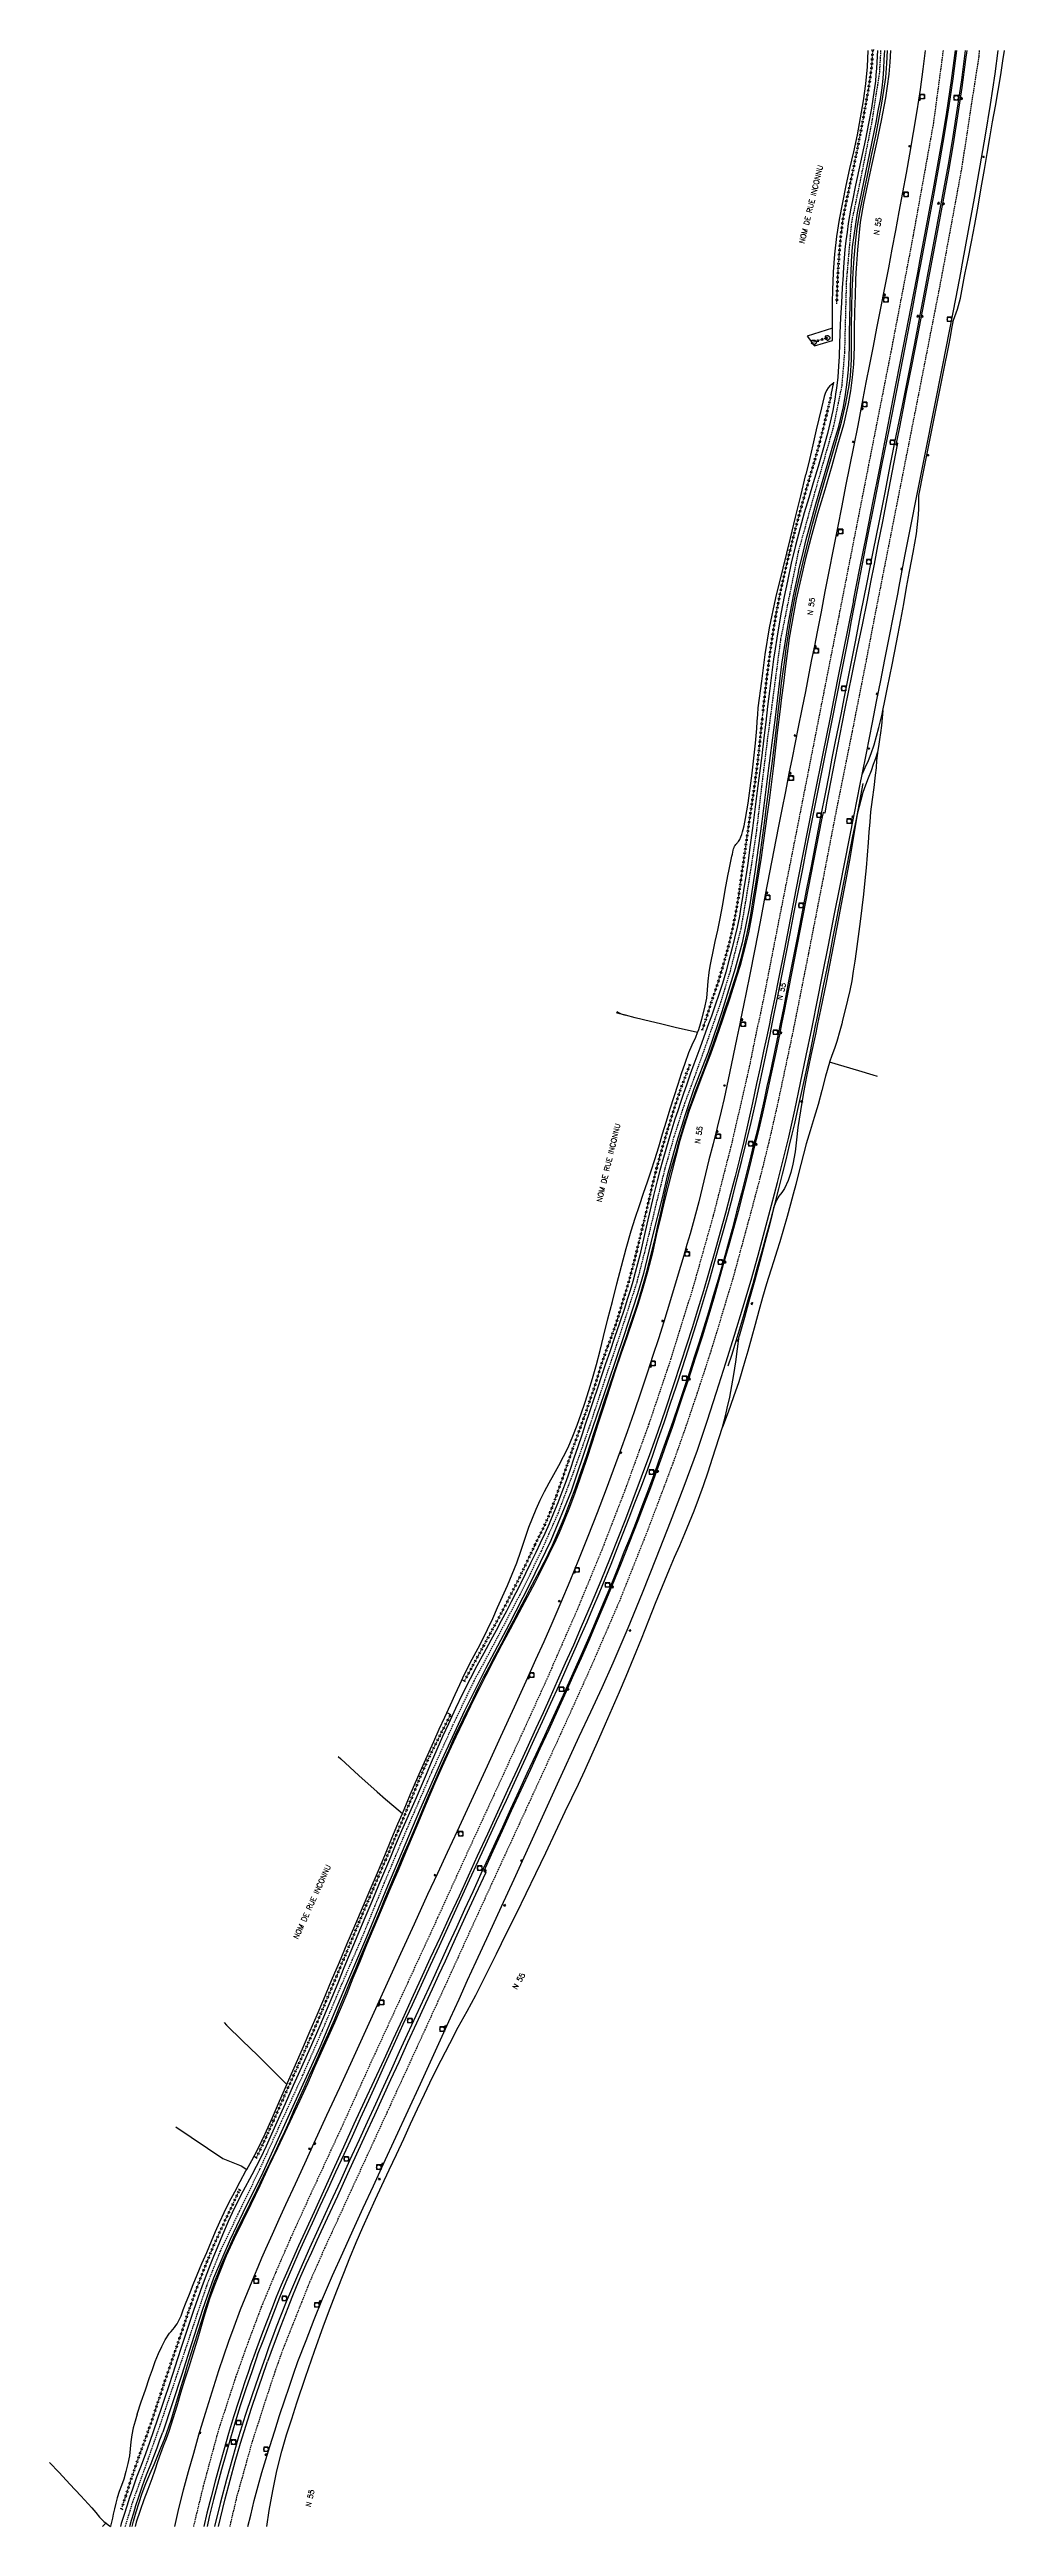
# Model space of a CAD drawing. Header units: millimetres. Extents: x 133168 to 134000, y 130000 to 131000.
# Drawn here: x 133186 to 133504, y 130176 to 131000 of the extents above; entities that cross this region are included whole.
import ezdxf
from ezdxf.enums import TextEntityAlignment as Align

# ---------------------------------------------------------------- set-up
doc = ezdxf.new("R2010")
doc.units = ezdxf.units.MM
doc.linetypes.add('DASHED', pattern=[0.75, 0.5, -0.25])
doc.layers.get('0').update_dxf_attribs({"linetype": 'CONTINUOUS'})
for name, color, linetype in [('W0001', 6, 'DASHED'), ('W0008', 7, 'CONTINUOUS'), ('W0010', 4, 'CONTINUOUS'), ('W0120', 7, 'CONTINUOUS'), ('W0211', 2, 'CONTINUOUS'), ('W0214', 2, 'CONTINUOUS'), ('W0220', 5, 'DASHED'), ('W0300', 7, 'CONTINUOUS'), ('W0330', 7, 'CONTINUOUS'), ('W0401', 7, 'CONTINUOUS'), ('W0420', 7, 'CONTINUOUS'), ('W0850', 7, 'CONTINUOUS'), ('W0990', 7, 'CONTINUOUS')]:
    doc.layers.add(name, color=color, linetype=linetype)
doc.styles.get("Standard").update_dxf_attribs({"font": 'romans.shx', "width": 0.85})

# ---------------------------------------------------------------- blocks, each defined once
blk = doc.blocks.new('T420')
for p, q in [((0.75, 0.75), (-0.75, 0.75)), ((-0.75, 0.75), (-0.75, -0.75)), ((0.75, 0.75), (0.75, -0.75)), ((0.75, -0.75), (-0.75, -0.75))]:
    blk.add_line(p, q)
blk.add_ellipse((0, 0), major_axis=(-0.53, 0.53), ratio=1, start_param=3.926991, end_param=10.210176)
blk = doc.blocks.new('T850')
for p, q in [((-0.25, -0.15), (0, 0.32)), ((0, 0.32), (0.25, -0.15)), ((-0.25, -0.15), (0.25, -0.15))]:
    blk.add_line(p, q)
for major_axis in [(-0.106, 0.106), (-0.0354, 0.0354), (-0.0236, 0.0236)]:
    blk.add_ellipse((0, 0), major_axis=major_axis, ratio=1, start_param=3.926991, end_param=10.210176)
blk = doc.blocks.new('T401')
for p, q in [((-0.3, 0.3), (0, 0.3)), ((-0.3, -0.25), (-0.3, 0.3)), ((-0.3, 0.15), (0, 0.15)), ((-0.3, 0), (0, 0)), ((0, 0.3), (0, -0.25)), ((-0.3, -0.15), (0, -0.15)), ((-0.3, -0.25), (-0.3, -0.3)), ((-0.3, -0.3), (0, -0.3)), ((0, -0.3), (0, -0.25))]:
    blk.add_line(p, q)
blk = doc.blocks.new('T300')
for p, q in [((-0.8, 0.51), (-0.86, 0.34)), ((-0.86, 0.34), (-0.86, 0.17)), ((-0.86, 0.17), (-0.74, 0.06)), ((-0.69, 0.63), (-0.8, 0.51)), ((-0.8, -0.06), (-0.74, 0.06)), ((-0.74, 0.06), (-0.69, 0.11)), ((-0.57, 0.69), (-0.69, 0.63)), ((-0.46, 0.69), (-0.57, 0.69)), ((-0.29, 0.63), (-0.46, 0.69)), ((-0.29, 0.63), (-0.17, 0.74)), ((-0.23, 0.57), (-0.29, 0.63)), ((-0.17, 0.74), (-0.06, 0.8)), ((-0.06, 0.8), (0.06, 0.8)), ((0.06, 0.8), (0.23, 0.74)), ((0.23, 0.74), (0.34, 0.63)), ((0.34, 0.63), (0.4, 0.51)), ((0.46, 0.46), (0.34, 0.46)), ((0.4, 0.51), (0.4, 0.46)), ((0.57, 0.4), (0.46, 0.46)), ((0.57, 0.4), (0.69, 0.29)), ((0.69, 0.29), (0.74, 0.17)), ((0.74, 0.06), (0.69, -0.17)), ((0.74, 0.17), (0.74, 0.06)), ((-0.8, -0.17), (-0.8, -0.06)), ((-0.8, -0.23), (-0.8, -0.17)), ((-0.74, -0.34), (-0.8, -0.23)), ((-0.69, -0.4), (-0.74, -0.34)), ((-0.51, -0.46), (-0.69, -0.4)), ((-0.4, -0.46), (-0.51, -0.46)), ((-0.4, -0.46), (-0.34, -0.46)), ((-0.34, -0.46), (-0.34, -0.4)), ((-0.34, -0.51), (-0.34, -0.46)), ((-0.29, -0.63), (-0.34, -0.51)), ((-0.17, -0.74), (-0.29, -0.63)), ((-0.06, -0.8), (-0.17, -0.74)), ((0.06, -0.8), (-0.06, -0.8)), ((0.17, -0.74), (0.06, -0.8)), ((0.23, -0.69), (0.17, -0.74)), ((0.29, -0.46), (0.23, -0.46)), ((0.29, -0.63), (0.23, -0.69)), ((0.46, -0.4), (0.29, -0.46)), ((0.34, -0.51), (0.29, -0.63)), ((0.34, -0.51), (0.34, -0.46)), ((0.57, -0.34), (0.46, -0.4)), ((0.63, -0.29), (0.57, -0.34)), ((0.69, -0.17), (0.63, -0.29))]:
    blk.add_line(p, q)
blk = doc.blocks.new('t220o')
at = {"color": 0, "linetype": 'Continuous'}
for p, q in [((-0.25, 0.25), (0.25, 0.25)), ((-0.25, -0.25), (0.25, -0.25))]:
    blk.add_line(p, q, dxfattribs=at)

msp = doc.modelspace()

# ---------------------------------------------------------------- linework, layer by layer
at = {"layer": 'W0001'}
for points in [[(133407.26, 130676), (133409.23, 130681.65), (133412.9, 130693.56), (133416.47, 130707.71), (133417.98, 130716.35), (133419.69, 130727.19), (133421.69, 130740.39), (133423.37, 130755.05), (133425.3, 130770.71), (133426.79, 130781.97), (133429.71, 130804.15), (133435.61, 130833.28), (133441.29, 130853.76), (133447.34, 130875.03), (133450.06, 130888.51), (133450.97, 130899.48), (133451.57, 130923.12), (133451.82, 130926), (133453.26, 130942.68), (133456.21, 130956.66), (133460.22, 130977.08), (133462.58, 130992.69), (133463, 131000)], [(133483.69, 131000), (133480.45, 130975.91), (133473.71, 130938.45), (133471.33, 130926), (133466.47, 130900.59), (133458.9, 130862.23), (133451.66, 130825.45), (133448.93, 130811.57), (133446.46, 130799.02), (133443.97, 130786.4), (133439.08, 130761.48), (133434.16, 130736.48), (133429.2, 130711.48), (133424.31, 130686.49), (133422.18, 130676)], [(133495.72, 131000), (133495.52, 130997.94), (133489.7, 130960.09), (133483.38, 130926), (133482.84, 130923.09), (133475.45, 130885.43), (133468.16, 130848.53), (133460.75, 130810.97), (133458.02, 130796.74), (133453.39, 130773.3), (133448.37, 130748.35), (133443.72, 130724.35), (133438.87, 130699.51), (133434.21, 130676)], [(133342.91, 130486.12), (133350.04, 130500.55), (133355.62, 130513.21), (133360.86, 130527.15), (133365.92, 130541.59), (133371.18, 130557.54), (133376.2, 130572.52), (133381.86, 130590.09), (133384.79, 130601.47), (133388, 130614.99), (133391.23, 130627.95), (133394.23, 130638.56), (133397.73, 130649.49), (133400.94, 130658.14), (133405.02, 130669.56), (133407.26, 130676)], [(133353.49, 130461.65), (133362.02, 130481.14), (133370.24, 130501.09), (133378.06, 130521.3), (133385.85, 130542.85), (133393.07, 130564.27), (133400.43, 130587.9), (133407.31, 130612.3), (133413.59, 130636.92), (133419.29, 130661.81), (133422.18, 130676)], [(133434.21, 130676), (133434.05, 130675.17), (133428.91, 130650.92), (133425.85, 130637.36), (133422.84, 130625.18), (133419.65, 130613.19), (133413.72, 130591.33), (133406.39, 130567.11), (133401.88, 130553.33), (133397.9, 130541.52), (133393.77, 130529.87), (133385.27, 130507.29), (133376.08, 130484.16), (133366.45, 130461.93)], [(133211.59, 130176), (133214.04, 130184.03), (133219.19, 130198.31), (133223.24, 130209.86), (133228.88, 130226.66), (133234.05, 130242.19), (133238.7, 130256.11), (133243.21, 130267.58), (133249.62, 130280.95), (133256.37, 130294.94), (133263.6, 130310.8), (133270.66, 130326.18), (133277.15, 130341.01), (133283.74, 130356.7), (133290.61, 130372.52), (133297.96, 130390.58), (133305.57, 130408.71), (133313.52, 130426.96), (133321, 130443.57), (133327.65, 130457.37), (133335.38, 130471.77), (133342.91, 130486.12)], [(133353.49, 130461.65), (133344.25, 130441.32), (133334.47, 130419.99), (133324.72, 130398.83), (133315.48, 130378.52), (133304.43, 130354.56), (133293.4, 130330.63), (133283.25, 130308.2), (133273.28, 130286.69), (133266.59, 130272.02), (133261.61, 130260.54), (133256.83, 130249.04), (133252.44, 130237.34), (133248.3, 130225.7), (133242.46, 130207.79), (133237.52, 130189.47), (133234.23, 130176)], [(133366.45, 130461.93), (133356.37, 130439.63), (133345.83, 130416.69), (133339.82, 130403.65), (133329.76, 130381.78), (133319.45, 130359.16), (133309.16, 130336.7), (133298.76, 130314.04), (133288.39, 130291.49), (133277.94, 130268.73), (133272.85, 130257.2), (133263.97, 130234.87), (133261.34, 130227.46), (133257.84, 130216.82), (133253.69, 130203.93), (133248.61, 130185.77), (133246.33, 130176)]]:
    msp.add_lwpolyline(points, dxfattribs=at)
at = {"layer": 'W0008'}
for points in [[(133461.79, 131000), (133461.58, 130996.02), (133461.46, 130993.92), (133461.33, 130991.83), (133461.16, 130989.74), (133460.78, 130986.74), (133460.31, 130983.75), (133459.81, 130980.77), (133458.86, 130975.62), (133457.8, 130970.49), (133456.72, 130965.36), (133455.63, 130960.24), (133454.52, 130955.13), (133453.48, 130950.01), (133453.01, 130947.46), (133452.55, 130944.91), (133452.14, 130942.36), (133451.71, 130939.47), (133451.33, 130936.57), (133451.01, 130933.67), (133450.64, 130929.45), (133450.43, 130926)], [(133453.06, 130926), (133453.21, 130929.85), (133453.58, 130934.6), (133454.06, 130938.39), (133454.65, 130942.17), (133455.24, 130945.95), (133461.4, 130975.99), (133462.11, 130979.84), (133462.82, 130983.69), (133463.4, 130987.56), (133463.7, 130990.68), (133463.92, 130993.81), (133464.11, 130996.93), (133464.27, 131000)], [(133477.72, 131000), (133476.93, 130993.75), (133475.99, 130987.01), (133474.9, 130979.83), (133473.73, 130972.65), (133472.51, 130965.48), (133471.35, 130959.07), (133470.15, 130952.66), (133468.94, 130946.25), (133467.78, 130940.04), (133466.62, 130933.83), (133465.45, 130927.62), (133465.14, 130926)], [(133475.23, 130926), (133476.07, 130930.39), (133478.4, 130942.73), (133480.65, 130955.09), (133482.11, 130963.2), (133483.53, 130971.31), (133484.86, 130979.44), (133486.42, 130989.98), (133487.75, 131000)], [(133491.54, 131000), (133491.16, 130996.96), (133489.88, 130987.58), (133488.48, 130978.2), (133486.98, 130968.84), (133485.44, 130959.82), (133483.81, 130950.8), (133482.15, 130941.79), (133480.4, 130932.44), (133479.17, 130926)], [(133489.52, 130926), (133490.12, 130929.22), (133492.13, 130939.99), (133494.11, 130950.76), (133496.02, 130961.55), (133497.78, 130971.76), (133499.47, 130981.98), (133500.99, 130992.22), (133501.96, 131000)], [(133450.43, 130926), (133450.38, 130925.21), (133450.14, 130920.98), (133449.85, 130915.96), (133449.58, 130910.95), (133449.34, 130905.93), (133449.22, 130902.25), (133449.12, 130898.58), (133449.1, 130898.16), (133448.92, 130894.91), (133448.6, 130891.24), (133448.19, 130887.57), (133448.01, 130886.34), (133447.66, 130883.93), (133446.95, 130880.09), (133446.1, 130876.28), (133445.19, 130872.49), (133443.7, 130867), (133442.07, 130861.55), (133440.43, 130856.09), (133438.96, 130851.1), (133437.5, 130846.11), (133436.1, 130841.1), (133434.58, 130835.22), (133433.17, 130829.31), (133431.85, 130823.38), (133430.79, 130818.22), (133429.81, 130813.05), (133428.89, 130807.87), (133428.33, 130804.37), (133427.8, 130800.86), (133427.27, 130797.35)], [(133435.54, 130826.66), (133436.85, 130831.94), (133438.16, 130837.21), (133439.52, 130842.47), (133441.33, 130848.95), (133443.21, 130855.41), (133445.08, 130861.87), (133447.02, 130868.35), (133448.94, 130874.84), (133450.51, 130881.4), (133451.22, 130885.46), (133451.8, 130889.55), (133452.23, 130893.66), (133452.45, 130897.78), (133452.51, 130901.91), (133452.57, 130906.04), (133452.66, 130910.8), (133452.75, 130915.55), (133452.88, 130920.31), (133453.02, 130925.08), (133453.06, 130926)], [(133465.14, 130926), (133464.16, 130920.92), (133462.87, 130914.22), (133461.56, 130907.52), (133460.37, 130901.5), (133459.17, 130895.48), (133457.98, 130889.45), (133456.61, 130882.32), (133455.25, 130875.19), (133453.87, 130868.06), (133452.56, 130861.51), (133451.24, 130854.96), (133449.93, 130848.41), (133448.5, 130841.14), (133447.07, 130833.87), (133445.64, 130826.6)], [(133453.81, 130816.87), (133455.97, 130827.73), (133458.13, 130838.58), (133460.29, 130849.44), (133462.57, 130860.97), (133464.84, 130872.5), (133467.1, 130884.03), (133469.32, 130895.37), (133471.53, 130906.71), (133473.72, 130918.05), (133475.23, 130926)], [(133479.17, 130926), (133478.61, 130923.1), (133476.81, 130913.75), (133475.02, 130904.59), (133473.22, 130895.43), (133471.42, 130886.27), (133470.27, 130880.42), (133469.12, 130874.57), (133467.97, 130868.71)], [(133469.01, 130821.56), (133470.99, 130831.62), (133472.96, 130841.67), (133474.95, 130851.73), (133477.84, 130866.22), (133480.75, 130880.71), (133483.62, 130895.21), (133485.82, 130906.54), (133487.98, 130917.88), (133489.52, 130926)], [(133467.97, 130868.71), (133468.43, 130868.67), (133466.62, 130859.55), (133465.04, 130851.39), (133463.46, 130843.22), (133461.88, 130835.06), (133460.71, 130829.05), (133459.55, 130823.04), (133458.39, 130817.03)], [(133435.54, 130826.66), (133433.84, 130818.48), (133431.97, 130808.93), (133429.96, 130795.78), (133427.79, 130777.96), (133425.61, 130761.1), (133423.36, 130743.4), (133421.03, 130726.63), (133419.24, 130715.01), (133416.83, 130703.03), (133414.46, 130694.45), (133410.06, 130680.03), (133408.68, 130676)], [(133445.64, 130826.6), (133444.36, 130819.89), (133443.09, 130813.18), (133441.79, 130806.47), (133440.87, 130801.85), (133439.94, 130797.24), (133439.01, 130792.62), (133437.84, 130786.67), (133436.67, 130780.73), (133435.5, 130774.78), (133434.47, 130769.64), (133433.42, 130764.51), (133432.39, 130759.37), (133431.2, 130753.35), (133430.02, 130747.33), (133428.84, 130741.31), (133427.39, 130733.85), (133425.95, 130726.4), (133424.51, 130718.94), (133422.76, 130709.93), (133421, 130700.93), (133419.23, 130691.93), (133418.26, 130687.06), (133417.29, 130682.19), (133416.31, 130677.33), (133416.03, 130676)], [(133468.57, 130819), (133469.01, 130821.56)], [(133453.81, 130816.87), (133452.07, 130808.12), (133450.33, 130799.37), (133448.59, 130790.62), (133446.06, 130778.02), (133443.52, 130765.42), (133441, 130752.82), (133438.89, 130742.08), (133436.8, 130731.34), (133434.7, 130720.6), (133432.78, 130710.74), (133430.86, 130700.89), (133428.91, 130691.04), (133427.66, 130684.81), (133426.4, 130678.59), (133425.86, 130676)], [(133458.39, 130817.03), (133456.7, 130808.81), (133455.01, 130800.59), (133453.34, 130792.36), (133450.92, 130780.39), (133448.53, 130768.42), (133446.2, 130756.43), (133445.56, 130753.02), (133444.92, 130749.61), (133444.28, 130746.2), (133443.74, 130746.36), (133443.26, 130743.95), (133441.49, 130734.85), (133439.71, 130725.74), (133437.93, 130716.64), (133436.03, 130706.97), (133434.12, 130697.31), (133432.21, 130687.64), (133430.76, 130680.26), (133429.92, 130676)], [(133440.29, 130676), (133441.78, 130683.35), (133443.58, 130692.3), (133445.54, 130702.19), (133447.48, 130712.08), (133449.42, 130721.97), (133450.97, 130729.83), (133452.53, 130737.69), (133454.08, 130745.55), (133456.11, 130755.81), (133456.74, 130759.01), (133458.14, 130766.06), (133460.17, 130776.32), (133461.55, 130783.3), (133462.92, 130790.29), (133464.3, 130797.27), (133465.72, 130804.51), (133467.15, 130811.76), (133468.57, 130819)], [(133427.28, 130797.35), (133426.82, 130793.82), (133426.37, 130790.29), (133425.92, 130786.76), (133425.29, 130781.59), (133424.67, 130776.42), (133424.05, 130771.25), (133423.33, 130765.37), (133422.6, 130759.49), (133421.86, 130753.61), (133421.07, 130747.36), (133420.26, 130741.12), (133419.42, 130734.88), (133418.78, 130730.32), (133418.12, 130725.76), (133417.42, 130721.2), (133416.93, 130718.1), (133416.43, 130715), (133415.88, 130711.91), (133415.13, 130708.23), (133414.3, 130704.56), (133413.41, 130700.91), (133412.42, 130697.08), (133411.36, 130693.27), (133410.24, 130689.48), (133409.07, 130685.84), (133407.84, 130682.23), (133406.58, 130678.62), (133405.64, 130676)], [(133405.64, 130676), (133404.66, 130673.26), (133402.69, 130667.93), (133400.75, 130662.58), (133399.57, 130659.25), (133398.4, 130655.91), (133397.24, 130652.57), (133396.29, 130649.84), (133395.36, 130647.1), (133394.45, 130644.35), (133393.4, 130640.99), (133392.4, 130637.61), (133391.42, 130634.23), (133390.41, 130630.74), (133389.43, 130627.25), (133388.49, 130623.75), (133387.31, 130618.95), (133386.21, 130614.14), (133385.11, 130609.32), (133384.33, 130605.91), (133383.55, 130602.51), (133382.74, 130599.11), (133382, 130596.18), (133381.24, 130593.25), (133380.43, 130590.34), (133379.53, 130587.32), (133378.58, 130584.3), (133377.62, 130581.3), (133376.03, 130576.48), (133374.39, 130571.68), (133372.75, 130566.88), (133371.38, 130562.87), (133370.01, 130558.86), (133368.65, 130554.84), (133367.34, 130550.9), (133366.04, 130546.95), (133364.74, 130543.01), (133363.46, 130539.16), (133362.17, 130535.31), (133360.86, 130531.47), (133359.55, 130527.7), (133358.21, 130523.95), (133356.83, 130520.21), (133355.47, 130516.69), (133354.07, 130513.18), (133352.61, 130509.7), (133351.16, 130506.47), (133349.65, 130503.26), (133348.12, 130500.07), (133346.45, 130496.61), (133344.75, 130493.17), (133343.03, 130489.73), (133341.49, 130486.68), (133339.93, 130483.64), (133338.36, 130480.61), (133336.66, 130477.37), (133334.95, 130474.14), (133333.23, 130470.91), (133330.9, 130466.64), (133328.56, 130462.37), (133326.28, 130458.07), (133323.81, 130453.13), (133321.42, 130448.15), (133319.09, 130443.14), (133317.13, 130438.84), (133315.2, 130434.51), (133313.31, 130430.18), (133311.65, 130426.28), (133310.01, 130422.36), (133308.35, 130418.46), (133306.6, 130414.48), (133304.83, 130410.51), (133303.08, 130406.53), (133301.42, 130402.64), (133299.77, 130398.75), (133298.13, 130394.85), (133295.85, 130389.42), (133293.58, 130383.99), (133291.31, 130378.55), (133288.98, 130372.99), (133286.66, 130367.43), (133284.34, 130361.86), (133282.49, 130357.35), (133280.64, 130352.85), (133278.76, 130348.35), (133275.94, 130341.81), (133273.07, 130335.3), (133270.18, 130328.8), (133267.47, 130322.72), (133264.74, 130316.64), (133262, 130310.57), (133260.22, 130306.57), (133258.43, 130302.57), (133256.58, 130298.6), (133253.68, 130292.99), (133250.65, 130287.44), (133247.78, 130281.81), (133245.81, 130277.47), (133243.94, 130273.08), (133242.11, 130268.67), (133240.96, 130265.85), (133239.83, 130263.03), (133238.72, 130260.19), (133237.19, 130256.09), (133235.72, 130251.96), (133234.28, 130247.83), (133232.93, 130243.87), (133231.61, 130239.9), (133230.31, 130235.92), (133228.87, 130231.44), (133227.45, 130226.95), (133225.99, 130222.47), (133224.77, 130218.87), (133223.52, 130215.27), (133222.28, 130211.68)], [(133408.68, 130676), (133405.46, 130666.63), (133400.73, 130654.41), (133397.69, 130645.4), (133395.02, 130636.56), (133391.9, 130625.41), (133390.15, 130618.09), (133387.01, 130605.52), (133384.04, 130592.92), (133381.98, 130586.14), (133377.34, 130571.83), (133372.24, 130556.75), (133365.7, 130537.67), (133359.89, 130520.54), (133353.18, 130504.12), (133346.06, 130489.5), (133339.25, 130476.21), (133331.51, 130461.63), (133324.46, 130447.39), (133316.94, 130431.1), (133309.5, 130414.21), (133298.81, 130389.02), (133291.79, 130372.13), (133284.88, 130355.75), (133276.28, 130335.55), (133267.38, 130315.72), (133257.35, 130293.74), (133250.71, 130280.34), (133246.49, 130271.48), (133240.98, 130258.64), (133237.32, 130248.24), (133233.65, 130236.78), (133230.43, 130226.62), (133224.04, 130207.4)], [(133416.03, 130676), (133415.08, 130671.42), (133413.84, 130665.52), (133412.58, 130659.62), (133411.69, 130655.4), (133410.8, 130651.17), (133409.86, 130646.96), (133408.54, 130641.55), (133407.15, 130636.16), (133405.76, 130630.76), (133404.06, 130623.77), (133402.37, 130616.79), (133400.56, 130609.83), (133399.53, 130606.21), (133398.46, 130602.59), (133397.39, 130598.98), (133395.21, 130591.59), (133393.01, 130584.22), (133390.74, 130576.86), (133388.95, 130571.27), (133387.12, 130565.69), (133385.27, 130560.11), (133383.07, 130553.48), (133380.84, 130546.87), (133378.56, 130540.27), (133376.28, 130533.88), (133373.95, 130527.51), (133371.58, 130521.15), (133368.58, 130513.29), (133365.52, 130505.46), (133362.39, 130497.65), (133359.48, 130490.56), (133356.52, 130483.48), (133353.49, 130476.44), (133350.82, 130470.43), (133348.1, 130464.44), (133345.37, 130458.45), (133340.92, 130448.63), (133336.45, 130438.82), (133331.97, 130429.01), (133328.65, 130421.78), (133325.31, 130414.55), (133321.97, 130407.33), (133318.7, 130400.31), (133315.41, 130393.29), (133312.15, 130386.27), (133307.65, 130376.44), (133303.18, 130366.59), (133298.71, 130356.74), (133294.83, 130348.22), (133290.94, 130339.71), (133287.05, 130331.2), (133282.82, 130321.98), (133278.58, 130312.76), (133274.34, 130303.54), (133271.2, 130296.7), (133268.05, 130289.87), (133264.92, 130283.03), (133262.66, 130278.12), (133260.4, 130273.21), (133258.2, 130268.27), (133256.92, 130265.3), (133255.67, 130262.33), (133254.43, 130259.35), (133252.12, 130253.72), (133249.85, 130248.06), (133247.68, 130242.37), (133245.94, 130237.53), (133244.27, 130232.67), (133242.59, 130227.81)], [(133425.86, 130676), (133425.11, 130672.37), (133423.97, 130666.95), (133422.81, 130661.54), (133421.63, 130656.13), (133420.23, 130649.71), (133418.8, 130643.29), (133417.32, 130636.88), (133415.91, 130631.05), (133414.44, 130625.24), (133412.94, 130619.43), (133411.23, 130613.04), (133409.47, 130606.66), (133407.68, 130600.29), (133405.82, 130593.76), (133403.93, 130587.23), (133401.97, 130580.73), (133400.15, 130574.92), (133398.27, 130569.13), (133396.38, 130563.35), (133393.84, 130555.57), (133391.27, 130547.8), (133388.62, 130540.06), (133385.97, 130532.59), (133383.24, 130525.14), (133380.46, 130517.72), (133377.99, 130511.25), (133375.49, 130504.79), (133372.93, 130498.36), (133369.78, 130490.66), (133366.56, 130482.99), (133363.28, 130475.35), (133360.65, 130469.32), (133357.98, 130463.3), (133355.3, 130457.29), (133352.94, 130452.02), (133350.56, 130446.76), (133348.18, 130441.51), (133345.05, 130434.68), (133341.91, 130427.86), (133338.77, 130421.04), (133335.4, 130413.71), (133332.04, 130406.38), (133328.68, 130399.05), (133325.64, 130392.42), (133322.61, 130385.78), (133319.57, 130379.15), (133316.32, 130372.12), (133313.06, 130365.09), (133309.82, 130358.05), (133306.8, 130351.42), (133303.79, 130344.79), (133300.76, 130338.16), (133297.58, 130331.29), (133294.39, 130324.43), (133291.21, 130317.56), (133287.66, 130309.87), (133284.13, 130302.17), (133280.61, 130294.47), (133277.5, 130287.61), (133274.41, 130280.75), (133271.31, 130273.88), (133269.25, 130269.35), (133267.18, 130264.83), (133265.17, 130260.28), (133263.47, 130256.27), (133261.82, 130252.25), (133260.2, 130248.21), (133258.54, 130243.96), (133256.91, 130239.7), (133255.33, 130235.42), (133254.36, 130232.7), (133253.4, 130229.97), (133252.45, 130227.24)], [(133429.92, 130676), (133429.31, 130672.89), (133427.81, 130665.52), (133426.4, 130658.91), (133424.94, 130652.31), (133423.43, 130645.72), (133422.66, 130642.44), (133421.87, 130639.17), (133421.08, 130635.9), (133419.26, 130628.46), (133417.39, 130621.04), (133415.46, 130613.63), (133413.93, 130607.97), (133412.36, 130602.33), (133410.77, 130596.69), (133409.09, 130590.74), (133407.39, 130584.8), (133405.64, 130578.88), (133403.46, 130571.84), (133401.21, 130564.82), (133398.91, 130557.82), (133397.13, 130552.45), (133395.32, 130547.1), (133393.48, 130541.75), (133391.78, 130536.88), (133390.07, 130532.01), (133388.32, 130527.16), (133386.28, 130521.65), (133384.21, 130516.15), (133382.1, 130510.66), (133379.24, 130503.32), (133376.32, 130496), (133373.35, 130488.71), (133370.82, 130482.62), (133368.26, 130476.55), (133365.65, 130470.5), (133363.21, 130464.95), (133360.74, 130459.42), (133358.25, 130453.89), (133355.36, 130447.51), (133352.45, 130441.14), (133349.53, 130434.77), (133346.36, 130427.89), (133343.19, 130421.02), (133340.02, 130414.14), (133336.96, 130407.45), (133333.91, 130400.75), (133330.86, 130394.05), (133331.49, 130393.6), (133328.05, 130386.28), (133324.7, 130378.91), (133321.34, 130371.54), (133317.98, 130364.17), (133315.82, 130359.46), (133313.65, 130354.75), (133311.48, 130350.04), (133308.5, 130343.53), (133305.53, 130337.01), (133302.55, 130330.5), (133299.86, 130324.63), (133297.16, 130318.76), (133294.47, 130312.89), (133291.5, 130306.38), (133288.53, 130299.87), (133285.55, 130293.36), (133282.15, 130285.95), (133278.74, 130278.55), (133275.34, 130271.14), (133273.5, 130267.16), (133271.66, 130263.18), (133269.89, 130259.18), (133268.44, 130255.71), (133267.03, 130252.22), (133265.65, 130248.72), (133263.37, 130242.79), (133261.16, 130236.84), (133258.94, 130230.89)], [(133269.03, 130230.9), (133271.72, 130237.87), (133274.4, 130244.83), (133277.19, 130251.76), (133280.5, 130259.46), (133283.93, 130267.11), (133287.4, 130274.74), (133290.76, 130282.07), (133294.14, 130289.39), (133297.53, 130296.71), (133301.62, 130305.58), (133305.71, 130314.46), (133309.78, 130323.34), (133313.12, 130330.66), (133316.45, 130337.99), (133319.78, 130345.31), (133322.61, 130351.52), (133325.45, 130357.74), (133328.29, 130363.95), (133332.5, 130373.11), (133336.72, 130382.26), (133340.94, 130391.41), (133348.18, 130407.24), (133355.39, 130423.08), (133362.63, 130438.91), (133366.42, 130447.06), (133370.21, 130455.22), (133373.91, 130463.41), (133378.86, 130475.02), (133383.63, 130486.71), (133388.3, 130498.44), (133392.99, 130510.31), (133397.57, 130522.21), (133401.94, 130534.2), (133405.2, 130543.83), (133408.33, 130553.52), (133411.39, 130563.22), (133414.26, 130572.39), (133417.08, 130581.57), (133419.8, 130590.78), (133422.13, 130599.06), (133424.39, 130607.37), (133426.59, 130615.69), (133428.55, 130623.22), (133430.47, 130630.76), (133432.31, 130638.32), (133434.33, 130647.34), (133436.24, 130656.39), (133438.11, 130665.45), (133439.96, 130674.39), (133440.29, 130676)], [(133242.59, 130227.81), (133240.37, 130220.68), (133238.14, 130213.55), (133235.99, 130206.4), (133234.23, 130200.33), (133232.52, 130194.23), (133230.89, 130188.12), (133229.34, 130181.92), (133227.94, 130176)], [(133252.45, 130227.24), (133251.41, 130224.14), (133250.37, 130221.04), (133249.36, 130217.93), (133247.62, 130212.43), (133245.95, 130206.91), (133244.34, 130201.38), (133242.88, 130196.23), (133241.48, 130191.07), (133240.12, 130185.9), (133238.74, 130180.43), (133237.66, 130176)], [(133242.62, 130176), (133243.27, 130178.8), (133244.84, 130185.23), (133246.46, 130191.43), (133248.16, 130197.61), (133249.95, 130203.77), (133251.11, 130207.64), (133252.31, 130211.5), (133253.54, 130215.34), (133255.3, 130220.54), (133257.12, 130225.71), (133258.94, 130230.89)], [(133252.38, 130176), (133253.3, 130179.8), (133254.51, 130184.69), (133255.8, 130189.56), (133257.05, 130193.92), (133258.36, 130198.26), (133259.67, 130202.61), (133261.3, 130207.77), (133262.93, 130212.94), (133264.61, 130218.09), (133266.06, 130222.36), (133267.55, 130226.63), (133269.03, 130230.9)], [(133222.28, 130211.68), (133220.95, 130207.83), (133219.62, 130203.99), (133218.27, 130200.15), (133216.82, 130196.24), (133215.35, 130192.35), (133213.93, 130188.44), (133212.98, 130185.62), (133212.06, 130182.79), (133211.16, 130179.95), (133210.25, 130177.01), (133209.94, 130176)], [(133213.08, 130176), (133213.68, 130178.14), (133214.4, 130180.57), (133215.14, 130182.98), (133216.09, 130185.9), (133217.08, 130188.8), (133218.12, 130191.69), (133219.12, 130194.32), (133220.17, 130196.93), (133221.19, 130199.56), (133222.15, 130202.17), (133223.1, 130204.78), (133224.04, 130207.4)]]:
    msp.add_lwpolyline(points, dxfattribs=at)
at = {"layer": 'W0010'}
for points in [[(133453.73, 130926), (133454.07, 130930.81), (133454.52, 130935.84), (133455.13, 130940.84), (133456.12, 130946.7), (133457.32, 130952.53), (133458.53, 130958.36), (133459.88, 130964.98), (133461.24, 130971.6), (133462.5, 130978.24), (133463.27, 130982.46), (133463.99, 130986.68), (133464.57, 130990.93), (133464.95, 130995.57), (133465.15, 131000)], [(133475.76, 130926), (133476.17, 130928.18), (133478.41, 130939.96), (133480.62, 130951.75), (133482.72, 130963.55), (133484.22, 130972.52), (133485.66, 130981.5), (133486.99, 130990.5), (133488.27, 131000)], [(133491.06, 131000), (133489.76, 130990.15), (133488.39, 130980.75), (133486.89, 130971.37), (133485.31, 130962.01), (133483.52, 130951.91), (133481.63, 130941.83), (133479.73, 130931.75), (133478.64, 130926)], [(133434.82, 130819.95), (133436.57, 130827.42), (133438.33, 130834.9), (133440.19, 130842.35), (133442.21, 130849.64), (133444.33, 130856.91), (133446.41, 130864.2), (133448.16, 130870.25), (133449.88, 130876.3), (133451.32, 130882.42), (133451.9, 130885.44), (133452.41, 130888.48), (133452.82, 130891.52), (133453.17, 130897.13), (133453.19, 130902.77), (133453.21, 130908.41), (133453.33, 130914.2), (133453.45, 130919.99), (133453.71, 130925.77), (133453.73, 130926)], [(133478.64, 130926), (133477.85, 130921.79), (133475.96, 130911.82), (133474.04, 130901.87), (133472.04, 130891.83), (133470.01, 130881.79), (133467.99, 130871.76), (133466.11, 130862.31), (133464.25, 130852.85), (133462.38, 130843.4), (133460.33, 130833.13), (133458.27, 130822.87), (133456.23, 130812.59), (133454.38, 130803.15), (133452.54, 130793.69), (133450.67, 130784.25), (133449.72, 130779.5), (133448.76, 130774.76), (133447.8, 130770.02)], [(133454.04, 130814.68), (133456.31, 130826.22), (133458.57, 130837.77), (133460.85, 130849.31), (133463.32, 130861.8), (133465.79, 130874.28), (133468.24, 130886.77), (133470.91, 130900.57), (133473.56, 130914.37), (133475.76, 130926)], [(133475.59, 130851.88), (133477.15, 130859.68), (133478.7, 130867.48), (133480.26, 130875.29), (133482.04, 130884.13), (133483.82, 130892.97), (133485.56, 130901.82), (133486.1, 130904.62), (133486.63, 130907.42), (133487.16, 130910.22)], [(133409.49, 130676), (133410.07, 130677.74), (133411.21, 130681.15), (133412.26, 130684.24), (133413.3, 130687.33), (133414.31, 130690.44), (133415.15, 130693.15), (133415.95, 130695.86), (133416.71, 130698.59), (133417.64, 130702.34), (133418.48, 130706.12), (133419.24, 130709.91), (133419.91, 130713.65), (133420.51, 130717.41), (133421.1, 130721.17), (133421.78, 130725.43), (133422.44, 130729.69), (133423.07, 130733.95), (133423.72, 130738.8), (133424.33, 130743.65), (133424.94, 130748.51), (133425.55, 130753.2), (133426.15, 130757.9), (133426.75, 130762.59), (133427.33, 130767.23), (133427.91, 130771.86), (133428.47, 130776.5), (133428.96, 130780.81), (133429.44, 130785.12), (133429.95, 130789.42), (133430.44, 130793.25), (133430.96, 130797.08), (133431.51, 130800.9), (133432.03, 130804.4), (133432.56, 130807.9), (133433.15, 130811.39), (133433.69, 130814.25), (133434.25, 130817.1), (133434.82, 130819.95)], [(133426.82, 130676), (133427.51, 130679.42), (133428.79, 130685.84), (133430.12, 130692.58), (133431.43, 130699.33), (133432.74, 130706.07), (133434.15, 130713.24), (133435.56, 130720.4), (133436.97, 130727.57), (133438.5, 130735.35), (133440.03, 130743.12), (133441.56, 130750.9), (133443.32, 130759.79), (133445.08, 130768.67), (133446.85, 130777.56), (133448.42, 130785.4), (133449.99, 130793.24), (133451.52, 130801.09), (133452.37, 130805.62), (133453.2, 130810.15), (133454.04, 130814.68)], [(133447.8, 130770.02), (133446.7, 130764.41), (133445.6, 130758.79), (133444.5, 130753.18), (133442.91, 130744.97), (133441.32, 130736.76), (133439.73, 130728.55), (133438.26, 130720.95), (133436.78, 130713.35), (133435.3, 130705.75), (133433.78, 130697.97), (133432.27, 130690.19), (133430.74, 130682.41), (133429.89, 130678.05), (133429.49, 130676)], [(133441.36, 130676), (133441.63, 130677.34), (133442.78, 130683.04), (133443.93, 130688.74), (133445.07, 130694.44), (133446.05, 130699.44), (133447.03, 130704.45), (133448, 130709.45), (133449.22, 130715.68), (133450.44, 130721.91), (133451.66, 130728.14), (133452.68, 130733.29), (133453.69, 130738.45), (133454.7, 130743.6), (133455.5, 130747.74), (133456.29, 130751.87), (133457.09, 130756.01)], [(133226.84, 130211.37), (133227.97, 130215.1), (133229.1, 130218.83), (133230.22, 130222.56), (133231.27, 130226.1), (133232.33, 130229.64), (133233.4, 130233.18), (133234.6, 130236.98), (133235.82, 130240.76), (133237.05, 130244.55), (133238.09, 130247.86), (133239.13, 130251.18), (133240.24, 130254.47), (133241.31, 130257.38), (133242.43, 130260.27), (133243.6, 130263.14), (133244.87, 130266.12), (133246.2, 130269.07), (133247.55, 130272.01), (133249.37, 130275.8), (133251.24, 130279.57), (133253.11, 130283.34), (133255.35, 130287.94), (133257.59, 130292.54), (133259.8, 130297.15), (133261.42, 130300.56), (133263.03, 130303.98), (133264.62, 130307.41), (133266.18, 130310.89), (133267.7, 130314.38), (133269.24, 130317.87), (133271.07, 130321.94), (133272.91, 130326.02), (133274.74, 130330.09), (133276.9, 130334.93), (133279.04, 130339.78), (133281.14, 130344.64), (133282.98, 130349.05), (133284.8, 130353.47), (133286.62, 130357.89), (133288.23, 130361.73), (133289.84, 130365.56), (133291.46, 130369.39), (133293.12, 130373.32), (133294.78, 130377.25), (133296.44, 130381.19), (133297.97, 130384.86), (133299.49, 130388.53), (133301.02, 130392.2), (133302.59, 130395.88), (133304.18, 130399.56), (133305.76, 130403.24), (133308, 130408.53), (133310.24, 130413.82), (133312.49, 130419.11), (133314.24, 130423.15), (133316, 130427.19), (133317.78, 130431.22), (133319.29, 130434.59), (133320.82, 130437.95), (133322.37, 130441.3), (133323.99, 130444.7), (133325.63, 130448.08), (133327.29, 130451.46), (133329.04, 130454.97), (133330.8, 130458.46), (133332.59, 130461.95), (133334.63, 130465.86), (133336.7, 130469.77), (133338.76, 130473.67), (133340.7, 130477.37), (133342.64, 130481.08), (133344.58, 130484.78), (133346.21, 130487.89), (133347.85, 130490.99), (133349.46, 130494.11), (133350.91, 130496.93), (133352.34, 130499.75), (133353.71, 130502.6), (133354.74, 130504.88), (133355.74, 130507.18), (133356.7, 130509.49), (133357.77, 130512.17), (133358.81, 130514.87), (133359.82, 130517.57), (133361.21, 130521.35), (133362.57, 130525.14), (133363.9, 130528.94), (133365.09, 130532.41), (133366.26, 130535.88), (133367.41, 130539.36), (133368.62, 130543.08), (133369.82, 130546.81), (133371.03, 130550.53), (133372.55, 130555.09), (133374.09, 130559.65), (133375.64, 130564.2), (133376.91, 130567.93), (133378.18, 130571.66), (133379.45, 130575.39), (133380.35, 130577.99), (133381.24, 130580.58), (133382.1, 130583.19), (133382.92, 130585.84), (133383.7, 130588.51), (133384.46, 130591.18), (133385.32, 130594.36), (133386.13, 130597.56), (133386.92, 130600.76), (133387.83, 130604.56), (133388.7, 130608.37), (133389.57, 130612.18), (133390.41, 130615.99), (133391.24, 130619.81), (133392.13, 130623.61), (133393.02, 130626.99), (133393.96, 130630.35), (133394.92, 130633.71), (133395.8, 130636.81), (133396.71, 130639.91), (133397.65, 130642.99), (133398.38, 130645.25), (133399.13, 130647.51), (133399.91, 130649.76), (133401.18, 130653.25), (133402.51, 130656.72), (133403.83, 130660.2), (133405.16, 130663.77), (133406.47, 130667.35), (133407.76, 130670.94), (133408.93, 130674.34), (133409.49, 130676)], [(133255.62, 130233.06), (133257.4, 130237.74), (133259.18, 130242.43), (133260.99, 130247.1), (133263.04, 130252.27), (133265.13, 130257.42), (133267.29, 130262.54), (133269.44, 130267.41), (133271.65, 130272.24), (133273.87, 130277.08), (133276.44, 130282.71), (133279.03, 130288.34), (133281.62, 130293.96), (133284.38, 130299.93), (133287.14, 130305.9), (133289.88, 130311.87), (133292.61, 130317.89), (133295.33, 130323.91), (133298.05, 130329.93), (133301.06, 130336.53), (133304.07, 130343.13), (133307.09, 130349.72), (133310.09, 130356.24), (133313.09, 130362.75), (133316.09, 130369.27), (133319.43, 130376.56), (133322.77, 130383.84), (133326.12, 130391.13), (133329.13, 130397.65), (133332.14, 130404.16), (133335.14, 130410.68), (133338.36, 130417.71), (133341.58, 130424.75), (133344.8, 130431.78), (133347.61, 130437.84), (133350.42, 130443.91), (133353.21, 130449.98), (133355.92, 130456.01), (133358.61, 130462.05), (133361.27, 130468.1), (133363.24, 130472.58), (133365.2, 130477.06), (133367.13, 130481.56), (133369.19, 130486.45), (133371.22, 130491.36), (133373.22, 130496.28), (133375.25, 130501.4), (133377.24, 130506.53), (133379.22, 130511.67), (133381.15, 130516.65), (133383.06, 130521.64), (133384.94, 130526.64), (133386.95, 130532.2), (133388.91, 130537.79), (133390.84, 130543.38), (133392.91, 130549.45), (133394.95, 130555.53), (133396.95, 130561.62), (133398.88, 130567.59), (133400.78, 130573.57), (133402.64, 130579.57), (133404.31, 130585.12), (133405.94, 130590.68), (133407.54, 130596.25), (133409.1, 130601.78), (133410.62, 130607.32), (133412.12, 130612.86), (133413.68, 130618.74), (133415.2, 130624.62), (133416.69, 130630.52), (133418.25, 130636.85), (133419.76, 130643.2), (133421.23, 130649.55), (133422.49, 130655.23), (133423.7, 130660.91), (133424.9, 130666.6), (133426.22, 130673.01), (133426.82, 130676)], [(133429.49, 130676), (133429.03, 130673.69), (133428.15, 130669.34), (133427.15, 130664.61), (133426.11, 130659.88), (133425.07, 130655.16), (133424.1, 130650.74), (133423.12, 130646.33), (133422.11, 130641.92), (133421.32, 130638.65), (133420.51, 130635.39), (133419.7, 130632.13), (133418.14, 130625.9), (133416.57, 130619.68), (133414.96, 130613.46), (133413.45, 130607.76), (133411.92, 130602.08), (133410.34, 130596.4), (133408.78, 130590.97), (133407.19, 130585.55), (133405.57, 130580.14), (133404.04, 130575.1), (133402.49, 130570.08), (133400.9, 130565.06), (133399.18, 130559.79), (133397.42, 130554.54), (133395.64, 130549.29), (133393.72, 130543.7), (133391.76, 130538.13), (133389.78, 130532.56), (133387.71, 130526.84), (133385.61, 130521.14), (133383.47, 130515.45), (133381.51, 130510.35), (133379.51, 130505.26), (133377.5, 130500.18), (133375.3, 130494.66), (133373.09, 130489.15), (133370.83, 130483.65), (133368.5, 130478.12), (133366.12, 130472.6), (133363.72, 130467.1), (133360.5, 130459.85), (133357.23, 130452.62), (133353.93, 130445.4), (133351.04, 130439.14), (133348.12, 130432.88), (133345.22, 130426.62), (133342.49, 130420.65), (133339.78, 130414.68), (133337.06, 130408.71), (133334.68, 130403.53), (133332.29, 130398.35), (133329.9, 130393.17), (133327.17, 130387.22), (133324.45, 130381.26), (133321.73, 130375.31), (133319.14, 130369.67), (133316.55, 130364.02), (133313.96, 130358.38), (133311.1, 130352.16), (133308.23, 130345.94), (133305.37, 130339.71), (133302.74, 130333.95), (133300.12, 130328.18), (133297.49, 130322.41), (133294.79, 130316.5), (133292.08, 130310.58), (133289.38, 130304.67), (133286.21, 130297.75), (133283.05, 130290.84), (133279.88, 130283.92), (133277.54, 130278.83), (133275.21, 130273.74), (133272.9, 130268.64), (133270.86, 130264.07), (133268.83, 130259.5), (133266.86, 130254.9), (133265.13, 130250.72), (133263.44, 130246.52), (133261.8, 130242.3), (133260.58, 130239.03), (133259.38, 130235.74), (133258.19, 130232.46)], [(133412.19, 130562.19), (133413.34, 130565.83), (133414.5, 130569.47), (133415.63, 130573.11), (133417.27, 130578.62), (133418.86, 130584.15), (133420.43, 130589.68), (133421.95, 130595.02), (133423.45, 130600.37), (133424.93, 130605.72), (133426.32, 130610.84), (133427.69, 130615.97), (133429.02, 130621.1), (133430.24, 130625.96), (133431.42, 130630.83), (133432.59, 130635.7), (133433.44, 130639.29), (133434.29, 130642.89), (133435.12, 130646.49), (133436.26, 130651.52), (133437.37, 130656.55), (133438.45, 130661.59), (133439.53, 130666.84), (133440.58, 130672.09), (133441.36, 130676)], [(133255.62, 130233.06), (133253.67, 130227.42), (133251.71, 130221.78), (133249.83, 130216.11), (133248.16, 130210.74), (133246.56, 130205.36), (133245.01, 130199.95), (133243.61, 130194.98), (133242.26, 130189.99), (133240.96, 130184.98), (133239.54, 130179.22), (133238.79, 130176)], [(133258.19, 130232.46), (133255.93, 130225.95), (133253.68, 130219.43), (133251.51, 130212.89), (133249.3, 130205.82), (133247.2, 130198.71), (133245.2, 130191.57), (133243.14, 130183.66), (133241.29, 130176)], [(133213.87, 130176), (133214.36, 130177.71), (133215.25, 130180.84), (133216.19, 130183.96), (133217.21, 130187.05), (133218.45, 130190.27), (133219.8, 130193.45), (133221.16, 130196.63), (133222.31, 130199.42), (133223.46, 130202.21), (133224.62, 130205), (133226.84, 130211.37)]]:
    msp.add_lwpolyline(points, dxfattribs=at)
at = {"layer": 'W0120'}
for points in [[(133403.88, 130673.95), (133403.22, 130674.06)], [(133324.74, 130457.07), (133323.79, 130457.59)], [(133318.8, 130446.76), (133319.8, 130446.24)], [(133255.49, 130298.47), (133254.61, 130298.99)], [(133249.22, 130288.3), (133249.56, 130288.09), (133250.03, 130287.8)], [(133209.91, 130182.03), (133210.76, 130181.63)]]:
    msp.add_lwpolyline(points, dxfattribs=at)
at = {"layer": 'W0211'}
for points in [[(133466.19, 131000), (133465.98, 130996.06), (133465.57, 130992.08), (133465.06, 130988.11), (133464.48, 130984.14), (133463.11, 130976.64), (133461.48, 130969.17), (133459.87, 130961.7), (133458.52, 130955.42), (133457.18, 130949.14), (133456.11, 130942.82), (133455.58, 130938.23), (133455.18, 130933.61), (133454.85, 130928.99), (133454.69, 130926)], [(133491.04, 130926), (133491.98, 130930.59), (133493.11, 130936.31), (133494.2, 130942.03), (133495.3, 130948.12), (133496.35, 130954.22), (133497.39, 130960.32), (133498.31, 130965.62), (133499.22, 130970.92), (133500.14, 130976.22), (133501.07, 130981.41), (133502.01, 130986.6), (133502.88, 130991.8), (133503.59, 130996.51), (133504.08, 131000)], [(133454.69, 130926), (133454.56, 130923.67), (133454.36, 130918.35), (133454.19, 130913.02), (133454.13, 130907.21), (133454.11, 130901.4), (133453.84, 130895.61), (133453.41, 130891.17), (133452.83, 130886.74), (133452.1, 130882.33), (133450.53, 130875.43), (133448.59, 130868.59), (133446.6, 130861.77), (133444.27, 130853.74), (133441.87, 130845.73), (133439.62, 130837.68), (133437.94, 130830.94), (133436.36, 130824.17), (133434.79, 130817.4)], [(133487.16, 130910.22), (133487.61, 130911.45), (133488.07, 130912.67), (133488.49, 130913.91), (133489.43, 130917.52), (133490.13, 130921.2), (133490.82, 130924.88), (133491.04, 130926)], [(133438.46, 130904.91), (133440.85, 130901.63), (133446.9, 130903.44), (133446.89, 130907.59)], [(133446.89, 130907.59), (133438.46, 130904.91)], [(133447.33, 130889.38), (133446.66, 130888.84), (133445.98, 130888.3), (133445.39, 130887.69), (133444.85, 130886.78), (133444.45, 130885.76), (133444.05, 130884.75), (133443.19, 130881.05), (133442.32, 130877.36), (133441.46, 130873.66), (133440.32, 130868.73), (133439.18, 130863.79), (133438.04, 130858.86)], [(133469.62, 130810.48), (133470.57, 130815.85), (133471.52, 130821.22), (133472.45, 130826.59), (133473.66, 130832.84), (133474.83, 130839.09), (133475.53, 130845.38), (133475.58, 130847.54), (133475.59, 130849.71), (133475.59, 130851.88)], [(133434.79, 130817.4), (133434, 130813.05), (133433.22, 130808.71), (133432.5, 130804.35), (133432.03, 130800.96), (133431.6, 130797.57), (133431.17, 130794.17), (133430.56, 130789.41), (133429.95, 130784.64), (133429.35, 130779.88), (133428.63, 130773.9), (133427.93, 130767.93), (133427.21, 130761.95), (133426.54, 130756.58), (133425.87, 130751.21), (133425.16, 130745.85), (133424.5, 130741.04), (133423.82, 130736.23), (133423.11, 130731.42), (133422.38, 130726.65), (133421.62, 130721.88), (133420.83, 130717.12), (133420.23, 130713.51), (133419.61, 130709.9), (133418.9, 130706.31), (133418.08, 130702.79), (133417.18, 130699.29), (133416.21, 130695.81), (133415.05, 130691.96), (133413.82, 130688.12), (133412.56, 130684.3), (133411.05, 130679.72), (133409.8, 130676)], [(133456.74, 130759.01), (133457.78, 130761.33), (133458.82, 130763.64), (133459.77, 130765.99), (133460.73, 130768.86), (133461.56, 130771.77), (133462.34, 130774.7), (133463.39, 130779.1), (133463.65, 130780.35), (133464.3, 130783.53), (133465.2, 130787.96), (133466.71, 130795.46), (133468.17, 130802.97), (133469.62, 130810.48)], [(133461.86, 130766.45), (133461.15, 130764.37), (133460.44, 130762.29), (133459.7, 130760.22), (133458.77, 130757.82), (133457.8, 130755.44), (133456.91, 130753.03), (133455.06, 130745.81), (133453.85, 130738.41), (133452.65, 130731.01), (133451.2, 130723.41), (133449.75, 130715.81), (133448.29, 130708.21), (133446.52, 130699.02), (133444.73, 130689.84), (133442.9, 130680.66), (133441.9, 130676)], [(133409.8, 130676), (133409.51, 130675.15), (133407.92, 130670.6), (133406.23, 130665.98), (133404.48, 130661.39), (133402.76, 130656.78), (133400.98, 130651.99), (133399.23, 130647.2), (133397.6, 130642.36), (133396.1, 130637.2), (133394.75, 130631.99), (133393.42, 130626.78), (133392.2, 130622.04), (133391.01, 130617.29), (133389.84, 130612.53), (133388.37, 130606.18), (133386.95, 130599.81), (133385.36, 130593.49), (133383.79, 130588.08), (133382.09, 130582.69), (133380.35, 130577.33), (133378.46, 130571.72), (133376.5, 130566.13), (133374.58, 130560.53), (133372.64, 130554.65), (133370.74, 130548.76), (133368.83, 130542.87), (133366.86, 130536.79), (133364.87, 130530.72), (133362.81, 130524.67), (133361.12, 130519.88), (133359.38, 130515.11), (133357.52, 130510.39), (133355.92, 130506.7), (133354.25, 130503.04), (133352.52, 130499.4), (133350.2, 130494.72), (133347.8, 130490.07), (133345.38, 130485.44), (133342.52, 130480.04), (133339.62, 130474.65), (133336.75, 130469.25), (133334.13, 130464.22), (133331.54, 130459.18), (133328.98, 130454.12), (133326.45, 130449.02), (133323.97, 130443.9), (133321.53, 130438.76), (133319.25, 130433.83), (133317.02, 130428.88), (133314.82, 130423.92), (133311.66, 130416.56), (133308.57, 130409.18), (133305.48, 130401.79), (133302.57, 130394.88), (133299.65, 130387.98), (133296.74, 130381.07), (133294.3, 130375.29), (133291.86, 130369.51), (133289.45, 130363.72), (133287.34, 130358.5), (133285.26, 130353.27), (133283.11, 130348.06), (133281.18, 130343.61), (133279.2, 130339.19), (133277.22, 130334.76), (133274.69, 130329.01), (133272.16, 130323.25), (133269.58, 130317.52), (133267.15, 130312.29), (133264.69, 130307.09), (133262.22, 130301.88), (133259.26, 130295.62), (133256.29, 130289.36), (133253.32, 130283.11), (133250.56, 130277.44), (133247.8, 130271.77), (133245.19, 130266.04), (133243.23, 130261.32), (133241.38, 130256.55), (133239.64, 130251.74), (133237.69, 130245.63), (133235.92, 130239.46), (133234.1, 130233.3), (133232.72, 130228.96), (133231.31, 130224.63), (133229.91, 130220.3)], [(133441.9, 130676), (133441.28, 130673.1), (133439.63, 130665.54), (133438.11, 130657.96), (133437.14, 130652.51), (133436.23, 130647.05), (133435.38, 130641.58), (133434.91, 130637.49), (133434.47, 130633.4), (133433.72, 130629.38), (133432.98, 130626.6), (133432.1, 130623.86), (133430.91, 130621.27), (133430.02, 130619.96), (133429.05, 130618.69), (133428.19, 130617.37), (133427.24, 130614.85), (133426.66, 130612.15), (133426.07, 130609.46), (133424.39, 130603.23), (133422.7, 130597), (133421, 130590.77), (133419.28, 130584.55), (133417.55, 130578.34), (133415.82, 130572.12)], [(133268.68, 130217.16), (133271.58, 130225.72), (133274.48, 130234.28), (133277.51, 130242.8), (133279.71, 130248.64), (133281.98, 130254.45), (133284.28, 130260.25), (133286.34, 130265.4), (133288.43, 130270.54), (133290.6, 130275.65), (133292.69, 130280.28), (133294.84, 130284.87), (133296.99, 130289.47), (133299.4, 130294.63), (133301.81, 130299.79), (133304.21, 130304.95), (133306.49, 130309.94), (133308.76, 130314.93), (133311.08, 130319.9), (133313.83, 130325.55), (133316.65, 130331.17), (133319.52, 130336.76), (133322.38, 130342.13), (133325.29, 130347.48), (133328.16, 130352.85), (133331.64, 130359.68), (133335.05, 130366.55), (133338.44, 130373.42), (133341.71, 130380.03), (133344.97, 130386.65), (133348.2, 130393.29), (133351.47, 130400.14), (133354.7, 130407.01), (133357.94, 130413.88), (133360.13, 130418.43), (133362.32, 130422.97), (133364.47, 130427.54), (133366.81, 130432.73), (133369.09, 130437.94), (133371.36, 130443.15), (133373.69, 130448.42), (133376.01, 130453.69), (133378.28, 130458.98), (133380.83, 130465.16), (133383.31, 130471.37), (133385.79, 130477.58), (133388.04, 130483.27), (133390.29, 130488.95), (133392.61, 130494.61), (133394.33, 130498.55), (133396.09, 130502.47), (133397.79, 130506.42), (133399.34, 130510.22), (133400.85, 130514.03), (133402.3, 130517.87), (133403.92, 130522.4), (133405.47, 130526.96), (133406.99, 130531.53), (133408.1, 130534.94), (133409.19, 130538.36), (133410.28, 130541.78), (133410.82, 130543.89), (133411.36, 130546), (133411.87, 130548.12), (133412.67, 130551.85), (133413.39, 130555.61), (133414.04, 130559.37), (133414.68, 130563.61), (133415.25, 130567.87), (133415.82, 130572.12)], [(133229.91, 130220.3), (133228.68, 130216.05), (133227.45, 130211.8), (133226.09, 130207.61), (133225.16, 130205.18), (133224.19, 130202.76), (133223.25, 130200.33), (133222.28, 130197.52), (133221.36, 130194.69), (133220.42, 130191.87), (133219.11, 130188.34), (133217.75, 130184.81), (133216.49, 130181.26), (133215.25, 130177.38), (133214.85, 130176)], [(133258.67, 130176), (133259.49, 130181.26), (133260.7, 130187.9), (133262.05, 130194.53), (133263.64, 130201.09), (133265.21, 130206.47), (133266.95, 130211.82), (133268.68, 130217.16)]]:
    msp.add_lwpolyline(points, dxfattribs=at)
at = {"layer": 'W0214'}
msp.add_lwpolyline([(133446.41, 130885.32), (133447.27, 130889.55)], dxfattribs=at)
at = {"layer": 'W0220'}
for points in [[(133460.2, 131000), (133459.87, 130994.83), (133459.2, 130989.72), (133458.34, 130984.62), (133457.43, 130979.53), (133456.2, 130972.83), (133454.88, 130966.15), (133453.53, 130959.48), (133452.41, 130954.28), (133451.27, 130949.08), (133450.3, 130943.86), (133449.56, 130938.05), (133449.03, 130932.21), (133448.64, 130926.36), (133448.62, 130926)], [(133448.62, 130926), (133448.46, 130922.73), (133448.33, 130919.09), (133448.2, 130915.45)], [(133445.3, 130904.32), (133440.55, 130902.89)], [(133446.41, 130885.32), (133445.13, 130879.97), (133443.84, 130874.62), (133442.49, 130869.29), (133440.84, 130863.37), (133439.1, 130857.47), (133437.41, 130851.56), (133435.75, 130845.49), (133434.14, 130839.4), (133432.61, 130833.3), (133430.96, 130826.33), (133429.41, 130819.34), (133428.02, 130812.32), (133426.86, 130805.32), (133425.86, 130798.28), (133424.96, 130791.24), (133424.48, 130787.12), (133424.02, 130783.01), (133423.57, 130778.89)], [(133423.57, 130778.89), (133423.05, 130773.79), (133422.54, 130768.7), (133421.97, 130763.61), (133421.09, 130756.92), (133420.12, 130750.23), (133419.14, 130743.55), (133418.38, 130738.23), (133417.62, 130732.91), (133416.85, 130727.59), (133416.27, 130723.37), (133415.68, 130719.16), (133415, 130714.96), (133414.32, 130711.35), (133413.58, 130707.74), (133412.76, 130704.16), (133411.63, 130699.71), (133410.39, 130695.29), (133409.07, 130690.9), (133408.07, 130687.82), (133407.03, 130684.74), (133406, 130681.67), (133405.18, 130679.12), (133404.36, 130676.58), (133404.17, 130676)], [(133404.17, 130676), (133403.54, 130674.03)], [(133399.38, 130662.51), (133398.3, 130659.67), (133397.23, 130656.83), (133396.19, 130653.97), (133395.2, 130651.04), (133394.24, 130648.09), (133393.31, 130645.13), (133392.28, 130641.84), (133391.28, 130638.54), (133390.31, 130635.23), (133389.37, 130631.87), (133388.46, 130628.49), (133387.58, 130625.11), (133386.59, 130621.06), (133385.66, 130617), (133384.71, 130612.94), (133383.74, 130608.88), (133382.76, 130604.82), (133381.76, 130600.76), (133381.19, 130598.46), (133380.62, 130596.16), (133380.03, 130593.87), (133379.21, 130590.89), (133378.36, 130587.93), (133377.48, 130584.97), (133376.44, 130581.5), (133375.37, 130578.05), (133374.24, 130574.61), (133373.12, 130571.5), (133371.94, 130568.41), (133370.81, 130565.31), (133369.6, 130561.6), (133368.45, 130557.87), (133367.27, 130554.15), (133366.28, 130551.21), (133365.26, 130548.27), (133364.24, 130545.34), (133362.89, 130541.55), (133361.53, 130537.77), (133360.18, 130533.99), (133358.77, 130529.92), (133357.38, 130525.85), (133355.95, 130521.79), (133354.81, 130518.59), (133353.66, 130515.4), (133352.41, 130512.25), (133351, 130509.13), (133349.5, 130506.04), (133348, 130502.96), (133346.2, 130499.13), (133344.39, 130495.3), (133342.55, 130491.49), (133340.71, 130487.81), (133338.83, 130484.15), (133336.93, 130480.5), (133334.84, 130476.58), (133332.72, 130472.69), (133330.6, 130468.79), (133328.52, 130464.97), (133326.44, 130461.16), (133324.36, 130457.35)], [(133319.8, 130446.24), (133317.17, 130441.05), (133314.53, 130435.86), (133312, 130430.63), (133309, 130423.79), (133306.17, 130416.87), (133303.32, 130409.95), (133299.84, 130401.79), (133296.34, 130393.63), (133292.86, 130385.47), (133289.95, 130378.55), (133287.06, 130371.62), (133284.16, 130364.69), (133282.04, 130359.63), (133279.92, 130354.57), (133277.79, 130349.51), (133276.26, 130345.87), (133274.72, 130342.24), (133273.17, 130338.61), (133270.37, 130332.3), (133267.52, 130326.01), (133264.68, 130319.71), (133262.67, 130315.14), (133260.66, 130310.57), (133258.61, 130306.02), (133257.47, 130303.57), (133256.31, 130301.13), (133255.15, 130298.69)], [(133249.56, 130288.09), (133248.79, 130286.42), (133248.01, 130284.74), (133247.24, 130283.07), (133245.06, 130278.45), (133242.89, 130273.83), (133240.8, 130269.17), (133238.83, 130264.43), (133236.95, 130259.65), (133235.14, 130254.85), (133233.28, 130249.59), (133231.5, 130244.31), (133229.72, 130239.02), (133228.05, 130234.17), (133226.39, 130229.32), (133224.74, 130224.47), (133223.17, 130219.73), (133221.62, 130214.98), (133220.03, 130210.24), (133218.3, 130205.36), (133216.52, 130200.49), (133214.79, 130195.6), (133213.26, 130191.02), (133211.76, 130186.42), (133210.27, 130181.83)]]:
    msp.add_lwpolyline(points, dxfattribs=at)
at = {"layer": 'W0330'}
for points in [[(133447.22, 130926), (133447.23, 130926.26), (133447.69, 130932.18), (133448.34, 130938.06), (133449.23, 130943.74), (133450.3, 130949.38), (133451.45, 130955.02), (133452.67, 130960.64), (133453.96, 130966.25), (133455.15, 130971.88), (133456.21, 130977.51), (133457.18, 130983.17), (133457.96, 130988.84), (133458.48, 130994.52), (133458.79, 131000)], [(133446.89, 130907.59), (133446.88, 130911.84), (133446.87, 130916.09), (133446.95, 130920.34), (133447.22, 130926)], [(133422.17, 130781.21), (133423.34, 130790.1), (133424.5, 130798.99), (133425.91, 130807.83), (133428.02, 130817.8), (133430.44, 130827.71), (133432.9, 130837.62), (133434.6, 130844.7), (133436.32, 130851.78), (133438.04, 130858.86)], [(133402.95, 130676), (133403.45, 130677.6), (133404.33, 130681.07), (133405.01, 130684.58), (133405.33, 130687.41), (133405.53, 130690.26), (133405.83, 130693.1), (133406.21, 130695.28), (133406.64, 130697.44), (133407.09, 130699.61), (133407.88, 130703.42), (133408.69, 130707.23), (133409.48, 130711.05), (133410.36, 130715.78), (133411.19, 130720.51), (133412.07, 130725.24), (133412.51, 130727.45), (133412.95, 130729.66), (133413.42, 130731.87), (133413.55, 130732.53), (133413.69, 130733.2), (133413.86, 130733.85), (133413.99, 130734.28), (133414.14, 130734.7), (133414.32, 130735.11), (133414.49, 130735.4), (133414.67, 130735.68), (133414.88, 130735.94), (133415.05, 130736.12), (133415.24, 130736.3), (133415.41, 130736.48), (133415.62, 130736.76), (133415.82, 130737.06), (133415.99, 130737.37), (133416.13, 130737.67), (133416.26, 130737.99), (133416.38, 130738.3), (133416.66, 130739.1), (133416.91, 130739.91), (133417.14, 130740.73), (133417.43, 130741.95), (133417.66, 130743.18), (133417.89, 130744.42), (133418.77, 130749.43), (133419.5, 130754.46), (133420.16, 130759.5), (133420.74, 130764.45), (133421.23, 130769.41), (133421.67, 130774.37), (133421.85, 130776.65), (133422.01, 130778.93), (133422.18, 130781.21)], [(133463.65, 130780.35), (133463.39, 130777.85), (133463.13, 130775.35), (133462.84, 130772.86), (133462.51, 130770.62), (133462.14, 130768.38), (133461.86, 130766.45), (133461.82, 130766.14), (133461.56, 130763.69), (133461.35, 130761.23), (133461.12, 130758.77), (133460.61, 130754.72), (133460.05, 130750.69), (133459.55, 130746.64), (133459.24, 130743.22), (133458.98, 130739.79), (133458.72, 130736.36), (133458.38, 130732.15), (133458.03, 130727.94), (133457.64, 130723.73), (133457.17, 130719.19), (133456.67, 130714.64), (133456.11, 130710.11), (133455.66, 130706.78), (133455.18, 130703.46), (133454.7, 130700.13), (133454.25, 130696.86), (133453.8, 130693.6), (133453.27, 130690.35), (133452.62, 130687.13), (133451.89, 130683.93), (133451.12, 130680.74), (133450.25, 130677.21), (133449.93, 130676)], [(133389.69, 130676), (133386.35, 130676.81), (133381.24, 130678.09), (133377.99, 130678.93), (133376.15, 130679.41), (133374.97, 130679.72)], [(133375.1, 130680.13), (133375.16, 130680.09), (133375.87, 130679.7), (133376.56, 130679.41), (133377.28, 130679.17), (133377.99, 130678.93)], [(133215.57, 130213.33), (133216.92, 130217.42), (133218.28, 130221.51), (133219.68, 130225.58), (133220.6, 130228.26), (133221.54, 130230.94), (133222.62, 130233.55), (133223.7, 130235.88), (133224.88, 130238.15), (133226.29, 130240.27), (133226.84, 130240.92), (133227.42, 130241.55), (133227.97, 130242.2), (133228.42, 130242.83), (133228.83, 130243.47), (133229.23, 130244.13), (133230.15, 130246.06), (133230.88, 130248.09), (133231.62, 130250.12), (133232.9, 130253.33), (133234.18, 130256.53), (133235.49, 130259.73), (133237.06, 130263.46), (133238.67, 130267.18), (133240.28, 130270.9), (133241.65, 130274.12), (133243.02, 130277.34), (133244.46, 130280.52), (133246.18, 130283.97), (133247.99, 130287.37), (133249.81, 130290.77), (133251.73, 130294.29), (133252.04, 130294.84), (133253.68, 130297.79), (133255.55, 130301.33), (133258.11, 130306.68), (133260.52, 130312.1), (133262.91, 130317.54), (133265.37, 130323.11), (133265.58, 130323.59), (133268.21, 130329.65), (133270.84, 130335.71), (133273.12, 130340.97), (133275.39, 130346.23), (133277.65, 130351.5), (133280.24, 130357.66), (133282.8, 130363.82), (133285.38, 130369.98), (133287.93, 130375.92), (133290.51, 130381.86), (133293.06, 130387.8), (133295.48, 130393.55), (133297.89, 130399.3), (133300.3, 130405.05), (133302.31, 130409.84), (133303.76, 130413.31), (133304.32, 130414.64), (133306.36, 130419.42), (133308.94, 130425.38), (133311.56, 130431.32), (133314.21, 130437.25), (133316.04, 130441.31), (133317.88, 130445.36), (133319.73, 130449.41), (133321.3, 130452.81), (133322.87, 130456.21), (133324.48, 130459.59), (133327, 130464.58), (133329.6, 130469.54), (133332.11, 130474.54), (133333.81, 130478.16), (133335.47, 130481.81), (133337.1, 130485.47), (133338.73, 130489.18), (133340.32, 130492.9), (133341.82, 130496.66), (133343.19, 130500.59), (133344.47, 130504.57), (133345.84, 130508.5), (133347.02, 130511.55), (133348.25, 130514.58), (133349.59, 130517.56), (133351.06, 130520.43), (133352.62, 130523.26), (133354.18, 130526.09), (133355.8, 130529.07), (133357.4, 130532.06), (133358.9, 130535.09), (133360.47, 130538.77), (133361.89, 130542.52), (133363.25, 130546.3), (133364.59, 130550.16), (133365.86, 130554.05), (133367.06, 130557.96), (133368.35, 130562.62), (133369.53, 130567.3), (133370.71, 130571.99), (133372.18, 130577.82), (133373.63, 130583.65), (133375.11, 130589.47), (133376.64, 130595.37), (133378.2, 130601.26), (133379.89, 130607.12), (133381.23, 130611.34), (133382.63, 130615.53), (133384.04, 130619.73), (133385.29, 130623.43), (133386.54, 130627.14), (133387.75, 130630.85), (133389.05, 130635.12), (133390.31, 130639.4), (133391.59, 130643.67), (133392.86, 130647.77), (133394.16, 130651.86), (133395.49, 130655.94), (133396.65, 130659.47), (133397.83, 130662.99), (133399.11, 130666.47), (133400.2, 130669.04), (133401.35, 130671.6), (133401.97, 130673.16), (133402.38, 130674.19), (133402.95, 130676)], [(133401.97, 130673.16), (133398.47, 130673.96), (133394.96, 130674.75), (133391.46, 130675.57), (133389.69, 130676)], [(133449.93, 130676), (133449.33, 130673.69), (133448.31, 130670.2), (133447.51, 130667.86), (133446.67, 130665.54), (133445.88, 130663.28), (133445.86, 130663.21), (133444.51, 130658.57), (133443.31, 130653.88), (133442.07, 130649.21), (133440.76, 130644.82), (133439.42, 130640.45), (133438.13, 130636.06), (133437.21, 130632.64), (133436.32, 130629.2), (133435.44, 130625.77), (133434.62, 130622.54), (133433.8, 130619.31), (133432.95, 130616.08), (133431.79, 130611.89), (133430.59, 130607.71), (133429.34, 130603.54), (133428.35, 130600.38), (133427.34, 130597.22), (133426.34, 130594.06), (133424.96, 130589.55), (133423.62, 130585.02), (133422.32, 130580.49), (133421.12, 130576.04), (133419.95, 130571.59), (133418.74, 130567.14), (133417.76, 130563.73), (133416.76, 130560.32), (133415.71, 130556.93), (133413.98, 130551.86), (133412.13, 130546.82), (133410.28, 130541.78)], [(133461.89, 130658.53), (133460.45, 130658.97), (133455.6, 130660.42), (133450.74, 130661.85), (133445.88, 130663.28)], [(133282.42, 130432.23), (133283.26, 130431.44), (133289.27, 130425.87), (133295.37, 130420.42), (133298.15, 130418.03), (133300.96, 130415.67), (133303.76, 130413.31)], [(133244.43, 130343.66), (133245.26, 130342.86), (133250.63, 130337.63), (133255.55, 130332.8), (133260.46, 130327.95), (133265.37, 130323.11)], [(133228.37, 130308.94), (133244.09, 130298.48), (133250.09, 130296.03), (133252.04, 130294.84)], [(133215.57, 130213.33), (133214.91, 130211.05), (133214.25, 130208.77), (133213.71, 130206.47), (133213.41, 130204.18), (133213.22, 130201.85), (133212.95, 130199.55), (133212.43, 130196.91), (133211.8, 130194.3), (133211.07, 130191.72), (133210.36, 130189.65), (133209.59, 130187.59), (133208.89, 130185.52), (133208.42, 130183.72), (133208, 130181.9), (133207.59, 130180.08), (133207.29, 130178.77), (133206.99, 130177.45), (133206.69, 130176.14), (133206.66, 130176)], [(133186.38, 130197.28), (133189.54, 130193.95), (133193.18, 130190.05), (133196.81, 130186.14), (133200.42, 130182.2), (133201.73, 130180.66), (133203.05, 130179.12), (133204.47, 130177.7), (133205.18, 130177.11), (133205.92, 130176.55), (133206.65, 130176)], [(133203.98, 130176), (133205.27, 130177.16)], [(133206.65, 130176), (133206.66, 130176)]]:
    msp.add_lwpolyline(points, dxfattribs=at)

# ---------------------------------------------------------------- block references
at = {"layer": 'W0220'}
for p, rotation in [((133459.57, 130992.53), 262.6174236472636), ((133459.76, 130994.02), 262.6174236472636), ((133459.91, 130995.51), 266.2725054513148), ((133460.01, 130997.01), 266.2725054513148), ((133460.11, 130998.5), 266.2725054513148), ((133460.2, 131000), 266.2725054513148), ((133458.43, 130985.12), 260.4119454371653), ((133458.68, 130986.6), 260.4119454371653), ((133458.93, 130988.08), 260.4119454371653), ((133459.18, 130989.56), 260.4119454371653), ((133459.38, 130991.04), 262.6174236472636), ((133456.83, 130976.26), 259.5762437552032), ((133457.1, 130977.74), 259.5762437552032), ((133457.37, 130979.21), 259.5762437552032), ((133457.64, 130980.69), 259.8488276014112), ((133457.9, 130982.16), 259.8488276014112), ((133458.17, 130983.64), 259.8488276014112), ((133455.42, 130968.89), 258.840224597629), ((133455.71, 130970.37), 258.840224597629), ((133456, 130971.84), 258.840224597629), ((133456.29, 130973.31), 259.5762437552032), ((133456.56, 130974.79), 259.5762437552032), ((133453.65, 130960.07), 258.5745653047724), ((133453.95, 130961.54), 258.5745653047724), ((133454.25, 130963.01), 258.5745653047724), ((133454.55, 130964.48), 258.5745653047724), ((133454.84, 130965.95), 258.5745653047724), ((133455.13, 130967.42), 258.840224597629), ((133451.75, 130951.27), 257.5938436194929), ((133452.07, 130952.74), 257.5938436194929), ((133452.39, 130954.2), 257.5938436194929), ((133452.71, 130955.67), 257.7818937494924), ((133453.03, 130957.14), 257.7818937494924), ((133453.34, 130958.6), 257.7818937494924), ((133450.31, 130943.91), 259.5658745283201), ((133450.59, 130945.39), 259.5658745283201), ((133450.86, 130946.86), 259.5658745283201), ((133451.13, 130948.34), 259.5658745283201), ((133451.43, 130949.81), 257.5938436194929), ((133449.28, 130934.98), 264.8719337556043), ((133449.42, 130936.47), 264.8719337556043), ((133449.55, 130937.96), 264.8719337556043), ((133449.74, 130939.45), 262.6795558146563), ((133449.93, 130940.94), 262.6795558146563), ((133450.12, 130942.43), 262.6795558146563), ((133448.72, 130927.5), 266.1462669148248), ((133448.82, 130928.99), 266.1462669148248), ((133448.92, 130930.49), 266.1462669148248), ((133449.02, 130931.99), 266.1462669148248), ((133449.15, 130933.48), 264.8719337556043), ((133448.31, 130918.44), 267.9545915110393), ((133448.36, 130919.94), 267.9551528051369), ((133448.41, 130921.44), 267.9551528051369), ((133448.47, 130922.94), 267.1498145216263), ((133448.54, 130924.44), 267.1498145216263), ((133448.62, 130925.94), 267.1498145216263), ((133448.25, 130916.94), 267.9545915110393), ((133441.98, 130903.32), 196.7279639204848), ((133443.42, 130903.75), 196.7279639204848), ((133444.86, 130904.18), 196.7279639204848), ((133444.77, 130878.48), 256.4941409275958), ((133445.12, 130879.93), 256.4941409275958), ((133445.47, 130881.39), 256.4941409276312), ((133445.82, 130882.85), 256.4941409276312), ((133446.17, 130884.31), 256.4941409276312), ((133442.61, 130869.74), 255.7844157456239), ((133442.97, 130871.19), 255.7844157456239), ((133443.34, 130872.65), 255.7844157456239), ((133443.71, 130874.1), 255.7844157456239), ((133444.07, 130875.56), 256.4941409275958), ((133444.42, 130877.02), 256.4941409275958), ((133440.16, 130861.08), 253.5846832212334), ((133440.59, 130862.52), 253.5846832212334), ((133441, 130863.96), 254.387558994912), ((133441.41, 130865.4), 254.387558994912), ((133441.81, 130866.85), 254.387558994912), ((133442.21, 130868.29), 254.387558994912), ((133437.66, 130852.43), 254.021312703183), ((133438.07, 130853.88), 254.021312703183), ((133438.48, 130855.32), 254.021312703183), ((133438.9, 130856.76), 254.021312703183), ((133439.31, 130858.2), 253.5846832212334), ((133439.74, 130859.64), 253.5846832212334), ((133435.68, 130845.2), 255.186463138725), ((133436.07, 130846.65), 254.7536644619361), ((133436.46, 130848.09), 254.7536644619361), ((133436.86, 130849.54), 254.7536644619361), ((133437.25, 130850.99), 254.7536644619361), ((133433.41, 130836.49), 255.9284242127876), ((133433.78, 130837.94), 255.9284242127876), ((133434.14, 130839.4), 255.9284242127876), ((133434.52, 130840.85), 255.186463138725), ((133434.91, 130842.3), 255.186463138725), ((133435.29, 130843.75), 255.186463138725), ((133431.29, 130827.74), 256.6467870472649), ((133431.64, 130829.2), 256.6467870472649), ((133431.99, 130830.66), 256.6467870472649), ((133432.33, 130832.12), 256.6467870472649), ((133432.68, 130833.58), 255.9284242127876), ((133433.05, 130835.03), 255.9284242127876), ((133429.65, 130820.43), 257.4946176297759), ((133429.97, 130821.89), 257.4946176297759), ((133430.3, 130823.35), 257.4946176297759), ((133430.62, 130824.82), 257.4946176297759), ((133430.95, 130826.28), 257.4946176297759), ((133427.9, 130811.6), 260.5774904825871), ((133428.17, 130813.07), 258.8517555072077), ((133428.46, 130814.54), 258.8517555072077), ((133428.75, 130816.02), 258.8517555072077), ((133429.04, 130817.49), 258.8517555072077), ((133429.33, 130818.96), 258.8517555072077), ((133426.7, 130804.19), 261.9303638887704), ((133426.92, 130805.68), 260.5774904825871), ((133427.17, 130807.16), 260.5774904825871), ((133427.41, 130808.64), 260.5774904825871), ((133427.66, 130810.12), 260.5774904825871), ((133425.48, 130795.28), 262.6948560407361), ((133425.67, 130796.77), 262.6948560407361), ((133425.86, 130798.25), 262.6948560407361), ((133426.07, 130799.74), 261.9303638887704), ((133426.28, 130801.22), 261.9303638887704), ((133426.49, 130802.71), 261.9303638887704), ((133424.56, 130787.83), 263.2489560024153), ((133424.74, 130789.32), 263.2489560024153), ((133424.91, 130790.81), 263.2489560024153), ((133425.1, 130792.3), 262.6948560407361), ((133425.29, 130793.79), 262.6948560407361), ((133423.73, 130780.38), 263.6949337373492), ((133423.9, 130781.87), 263.6949337373492), ((133424.06, 130783.36), 263.7086797889279), ((133424.22, 130784.85), 263.7086797889279), ((133424.39, 130786.34), 263.7086797889279), ((133422.66, 130769.94), 264.2782619923045), ((133422.81, 130771.43), 264.2782619923045), ((133422.96, 130772.93), 264.2782619923045), ((133423.11, 130774.42), 264.1781962497997), ((133423.27, 130775.91), 264.1781962497997), ((133423.42, 130777.4), 264.1781962497997), ((133421.82, 130762.49), 262.5063578029481), ((133422.01, 130763.98), 263.6103940536566), ((133422.18, 130765.47), 263.6103940536566), ((133422.35, 130766.96), 263.6103940536566), ((133422.51, 130768.45), 263.6103940536566), ((133420.6, 130753.57), 261.7500321731907), ((133420.82, 130755.06), 261.7500321731907), ((133421.04, 130756.54), 261.7500321731907), ((133421.24, 130758.03), 262.5063578029481), ((133421.43, 130759.52), 262.5063578029481), ((133421.63, 130761), 262.5063578029481), ((133419.52, 130746.15), 261.6538693376246), ((133419.74, 130747.64), 261.6538693376246), ((133419.96, 130749.12), 261.6538693376246), ((133420.17, 130750.6), 261.7500321731907), ((133420.39, 130752.09), 261.7500321731907), ((133418.24, 130737.24), 261.8698976457343), ((133418.45, 130738.73), 261.8698976457562), ((133418.66, 130740.21), 261.8698976457562), ((133418.88, 130741.7), 261.8698976457562), ((133419.09, 130743.18), 261.8698976457562), ((133419.3, 130744.67), 261.6538693376246), ((133417.17, 130729.82), 261.7643806759117), ((133417.39, 130731.3), 261.7643806759117), ((133417.6, 130732.79), 261.7643806759117), ((133417.81, 130734.27), 261.8698976457343), ((133418.03, 130735.76), 261.8698976457343), ((133415.92, 130720.91), 262.0223810636879), ((133416.13, 130722.39), 262.0223810636879), ((133416.34, 130723.88), 262.1742548333761), ((133416.54, 130725.36), 262.1742548333761), ((133416.75, 130726.85), 262.1742548333761), ((133416.96, 130728.34), 261.7643806759117), ((133414.73, 130713.5), 259.3324385649559), ((133415, 130714.98), 260.8033441084577), ((133415.24, 130716.46), 260.8033441084577), ((133415.48, 130717.94), 260.8033441084577), ((133415.72, 130719.42), 262.0223810636879), ((133412.88, 130704.7), 257.0989272551276), ((133413.22, 130706.16), 257.0989272551276), ((133413.55, 130707.62), 257.0989272551276), ((133413.86, 130709.09), 258.4156353424811), ((133414.16, 130710.56), 258.4156353424811), ((133414.45, 130712.03), 259.3324385649559), ((133410.59, 130695.99), 254.3289085481456), ((133410.99, 130697.44), 254.3289085481456), ((133411.4, 130698.88), 254.3289085481456), ((133411.79, 130700.33), 255.7518872089599), ((133412.16, 130701.78), 255.7518872089599), ((133412.53, 130703.24), 255.7518872089599), ((133408.4, 130688.82), 252.0126653478686), ((133408.86, 130690.25), 252.0126653478686), ((133409.3, 130691.68), 253.2648411574738), ((133409.74, 130693.12), 253.2648411574738), ((133410.17, 130694.55), 253.2648411574738), ((133405.55, 130680.28), 252.1738382014742), ((133406.01, 130681.71), 251.4531455000706), ((133406.49, 130683.13), 251.4531455000706), ((133406.97, 130684.55), 251.4531455000706), ((133407.45, 130685.98), 251.3421115257542), ((133407.93, 130687.4), 251.3421115257542), ((133404, 130675.46), 252.1867599783564), ((133404.63, 130677.43), 252.1081228706169), ((133405.09, 130678.85), 252.1081228706169), ((133396.66, 130655.26), 250.0168934779596), ((133397.17, 130656.67), 250.0168934779596), ((133397.7, 130658.07), 249.3555695373364), ((133398.23, 130659.48), 249.3555695373364), ((133398.76, 130660.88), 249.1791071463785), ((133399.29, 130662.28), 249.1791071463785), ((133393.81, 130646.72), 252.5578450283785), ((133394.26, 130648.15), 251.9738826239638), ((133394.72, 130649.58), 251.9738826239638), ((133395.19, 130651), 251.9738826239638), ((133395.67, 130652.43), 251.3307139174241), ((133396.15, 130653.85), 251.3307139174241), ((133391.16, 130638.12), 253.6667055047198), ((133391.59, 130639.56), 253.1416012322758), ((133392.02, 130640.99), 253.1416012322758), ((133392.46, 130642.43), 252.6162319266807), ((133392.91, 130643.86), 252.6162319266807), ((133393.36, 130645.29), 252.5578450283785), ((133389.11, 130630.91), 254.9315118404105), ((133389.51, 130632.35), 254.3704044101852), ((133389.91, 130633.8), 254.3704044101852), ((133390.31, 130635.24), 253.6667055047198), ((133390.74, 130636.68), 253.6667055047198), ((133386.87, 130622.19), 256.2637316945113), ((133387.22, 130623.65), 256.2637316945113), ((133387.58, 130625.1), 256.2637316945113), ((133387.96, 130626.56), 255.406731781046), ((133388.33, 130628.01), 255.406731781046), ((133388.72, 130629.46), 254.9315118404105), ((133384.82, 130613.43), 256.83029328886), ((133385.17, 130614.89), 256.83029328886), ((133385.51, 130616.35), 256.83029328886), ((133385.85, 130617.81), 257.098178163137), ((133386.18, 130619.27), 257.098178163137), ((133386.51, 130620.73), 257.098178163137), ((133383.08, 130606.13), 256.4295656150794), ((133383.43, 130607.59), 256.4295656150794), ((133383.78, 130609.05), 256.5629932709829), ((133384.13, 130610.51), 256.5629932709829), ((133384.48, 130611.97), 256.5629932709829), ((133380.93, 130597.39), 256.0810455789679), ((133381.29, 130598.85), 256.0810455788832), ((133381.65, 130600.3), 256.0810455788832), ((133382.01, 130601.76), 256.1631609921582), ((133382.37, 130603.22), 256.1631609921582), ((133382.72, 130604.67), 256.1631609921582), ((133378.58, 130588.7), 253.9779371784207), ((133379, 130590.15), 253.9779371784207), ((133379.4, 130591.59), 254.6148116462015), ((133379.8, 130593.04), 254.6148116462015), ((133380.19, 130594.48), 255.5524092852909), ((133380.56, 130595.94), 255.5524092852909), ((133376.44, 130581.51), 253.3159053635027), ((133376.88, 130582.95), 253.3159053635027), ((133377.31, 130584.39), 253.3159053635027), ((133377.73, 130585.83), 253.4429286247551), ((133378.16, 130587.26), 253.4429286247551), ((133373.65, 130572.96), 250.1946001593577), ((133374.15, 130574.37), 250.1946001593577), ((133374.63, 130575.8), 251.815249497217), ((133375.1, 130577.22), 251.815249497217), ((133375.56, 130578.65), 252.7689884089052), ((133376, 130580.08), 252.7689884089052), ((133370.55, 130564.51), 251.9364934905255), ((133371.04, 130565.93), 249.9723861492223), ((133371.55, 130567.34), 249.9723861492223), ((133372.07, 130568.75), 249.0992921821717), ((133372.6, 130570.15), 249.0992921821717), ((133373.14, 130571.55), 250.1946001593577), ((133367.84, 130555.93), 252.400748822568), ((133368.29, 130557.36), 252.400748822568), ((133368.73, 130558.79), 252.8648944403336), ((133369.18, 130560.23), 252.8648944403336), ((133369.62, 130561.66), 251.9364934905255), ((133370.08, 130563.09), 251.9364934905255), ((133364.96, 130547.4), 250.8058243291255), ((133365.45, 130548.82), 250.8663567942908), ((133365.94, 130550.24), 250.8663567942908), ((133366.43, 130551.66), 251.3898352722636), ((133366.91, 130553.08), 251.3898352722636), ((133367.38, 130554.5), 252.400748822568), ((133362.45, 130540.34), 250.2118592230896), ((133362.96, 130541.75), 250.394074091506), ((133363.46, 130543.16), 250.394074091506), ((133363.97, 130544.57), 250.394074091506), ((133364.47, 130545.99), 250.8058243291255), ((133359.44, 130531.85), 250.8920039631438), ((133359.93, 130533.27), 250.8920039631438), ((133360.43, 130534.69), 250.3461759418628), ((133360.93, 130536.1), 250.3461759418628), ((133361.44, 130537.51), 250.3461759418628), ((133361.95, 130538.92), 250.2118592230896), ((133356.5, 130523.35), 250.5968825505635), ((133357, 130524.76), 250.5968825505635), ((133357.49, 130526.18), 251.1437662730676), ((133357.98, 130527.6), 251.1437662730676), ((133358.46, 130529.02), 251.1437662730676), ((133358.95, 130530.44), 250.8920039631438), ((133353.45, 130514.88), 248.3555648592497), ((133353.98, 130516.29), 250.1756871191663), ((133354.49, 130517.7), 250.1756871191663), ((133354.99, 130519.11), 250.3915587278713), ((133355.5, 130520.52), 250.3915587278713), ((133356, 130521.93), 250.5968825505635), ((133349.8, 130506.66), 244.1063530058526), ((133350.46, 130508.01), 244.1063530058526), ((133351.1, 130509.36), 245.6806913887317), ((133351.72, 130510.73), 245.6806913887317), ((133352.34, 130512.09), 245.6806913887317), ((133352.9, 130513.49), 248.3555648592497), ((133345.92, 130498.54), 244.7052911715907), ((133346.56, 130499.9), 244.8277007916941), ((133347.2, 130501.25), 244.8277007916941), ((133347.84, 130502.61), 244.8277007916941), ((133348.49, 130503.96), 244.0333164101256), ((133349.14, 130505.31), 244.0333164101256), ((133342.02, 130490.43), 243.4349488230126), ((133342.69, 130491.77), 244.2222619857424), ((133343.34, 130493.12), 244.2222619857424), ((133343.99, 130494.47), 244.2222619857424), ((133344.64, 130495.83), 244.7052911715907), ((133345.28, 130497.18), 244.7052911715907), ((133337.93, 130482.41), 242.5008612689873), ((133338.62, 130483.74), 242.5008612689873), ((133339.31, 130485.08), 242.8121931356802), ((133339.99, 130486.41), 242.8121931356802), ((133340.68, 130487.75), 242.8121931356802), ((133341.35, 130489.09), 243.4349488230126), ((133332.97, 130473.16), 241.4101837414102), ((133333.69, 130474.47), 241.4101837414102), ((133334.41, 130475.79), 241.4101837414102), ((133335.12, 130477.11), 241.9350998993428), ((133335.83, 130478.43), 241.9350998993428), ((133336.53, 130479.76), 241.9350998993428), ((133337.23, 130481.08), 242.5008612689873), ((133328.67, 130465.25), 241.4315922745143), ((133329.39, 130466.57), 241.4315922745143), ((133330.11, 130467.88), 241.4315922745143), ((133330.82, 130469.2), 241.4719506038315), ((133331.54, 130470.52), 241.4719506038315), ((133332.26, 130471.84), 241.4719506038315), ((133325.08, 130458.67), 241.3684718370743), ((133325.8, 130459.98), 241.3684718370743), ((133326.52, 130461.3), 241.3684718374114), ((133327.24, 130462.62), 241.3684718374114), ((133327.95, 130463.93), 241.3684718374114), ((133316.8, 130440.33), 243.038901355255), ((133317.48, 130441.66), 243.1266731994792), ((133318.16, 130443), 243.1266731994792), ((133318.84, 130444.34), 243.1266731994792), ((133319.51, 130445.68), 243.1266731994792), ((133312.79, 130432.27), 244.184735312821), ((133313.45, 130433.62), 244.184735312821), ((133314.1, 130434.97), 244.184735312821), ((133314.76, 130436.32), 243.038901355255), ((133315.44, 130437.65), 243.038901355255), ((133316.12, 130438.99), 243.038901355255), ((133309.12, 130424.05), 246.3179122754956), ((133309.72, 130425.43), 246.3179122754956), ((133310.32, 130426.8), 246.3179122754956), ((133310.92, 130428.18), 246.3179122754956), ((133311.53, 130429.55), 246.3179122754956), ((133312.14, 130430.92), 244.184735312821), ((133305.7, 130415.73), 247.6157007079031), ((133306.27, 130417.12), 247.7574245764305), ((133306.84, 130418.5), 247.7574245764305), ((133307.41, 130419.89), 247.7574245764305), ((133307.97, 130421.28), 247.7574245764305), ((133308.54, 130422.67), 247.7574245764305), ((133302.24, 130407.42), 246.9031780817858), ((133302.83, 130408.8), 246.9031780817858), ((133303.42, 130410.18), 247.6157007079031), ((133303.99, 130411.57), 247.6157007079031), ((133304.56, 130412.95), 247.6157007079031), ((133305.13, 130414.34), 247.6157007079031), ((133298.7, 130399.14), 246.7844630864886), ((133299.3, 130400.52), 246.7844630864886), ((133299.89, 130401.9), 246.9031780817858), ((133300.48, 130403.28), 246.9031780817858), ((133301.06, 130404.66), 246.9031780817858), ((133301.65, 130406.04), 246.9031780817858), ((133295.16, 130390.87), 246.9031780817858), ((133295.75, 130392.25), 246.9031780817858), ((133296.34, 130393.63), 246.9031780817858), ((133296.93, 130395.01), 246.7844630864886), ((133297.52, 130396.39), 246.7844630864886), ((133298.11, 130397.77), 246.7844630864886), ((133291.65, 130382.59), 247.1922614612624), ((133292.23, 130383.97), 247.1922614612624), ((133292.81, 130385.35), 247.1922614612624), ((133293.4, 130386.73), 246.9031780817858), ((133293.99, 130388.11), 246.9031780817858), ((133294.57, 130389.49), 246.9031780817858), ((133288.17, 130374.28), 247.3625254490633), ((133288.75, 130375.67), 247.3625254490633), ((133289.33, 130377.05), 247.3625254490633), ((133289.9, 130378.44), 247.3625254490633), ((133290.48, 130379.82), 247.1922614612624), ((133291.07, 130381.2), 247.1922614612624), ((133284.7, 130365.98), 247.2921321831636), ((133285.28, 130367.36), 247.2921321831636), ((133285.86, 130368.75), 247.2921321831636), ((133286.44, 130370.13), 247.2921321831636), ((133287.02, 130371.51), 247.2921321831636), ((133287.59, 130372.9), 247.3625254490633), ((133281.8, 130359.06), 247.2676645131717), ((133282.38, 130360.45), 247.2676645131717), ((133282.96, 130361.83), 247.2676645131717), ((133283.54, 130363.21), 247.2676645131717), ((133284.12, 130364.6), 247.2676645131717), ((133278.32, 130350.76), 247.171408181105), ((133278.9, 130352.15), 247.171408181105), ((133279.48, 130353.53), 247.171408181105), ((133280.06, 130354.91), 247.2676645131717), ((133280.64, 130356.3), 247.2676645131717), ((133281.22, 130357.68), 247.2676645131717), ((133274.82, 130342.47), 247.0112831977542), ((133275.4, 130343.85), 247.0112831977542), ((133275.99, 130345.23), 247.0112831977542), ((133276.57, 130346.62), 247.2015397854283), ((133277.15, 130348), 247.2015397854283), ((133277.74, 130349.38), 247.2015397854283), ((133271.22, 130334.22), 246.0712193782173), ((133271.83, 130335.59), 246.0712193782173), ((133272.44, 130336.96), 246.0712193782173), ((133273.05, 130338.34), 246.0712193782173), ((133273.64, 130339.71), 246.8776513304399), ((133274.23, 130341.09), 246.8776513304399), ((133267.52, 130326.02), 245.6247122282939), ((133268.14, 130327.38), 245.6247122282939), ((133268.76, 130328.75), 245.6247122282939), ((133269.38, 130330.12), 245.6247122282939), ((133270, 130331.48), 245.6247122282939), ((133270.61, 130332.85), 246.0712193782173), ((133263.84, 130317.8), 246.2589091124046), ((133264.45, 130319.18), 246.2589091124046), ((133265.06, 130320.55), 245.7344506630311), ((133265.67, 130321.92), 245.7344506630311), ((133266.29, 130323.28), 245.7344506630311), ((133266.91, 130324.65), 245.7344506630311), ((133260.21, 130309.57), 245.7460802755143), ((133260.82, 130310.94), 246.2589091120316), ((133261.43, 130312.31), 246.2589091120316), ((133262.03, 130313.69), 246.2589091120316), ((133262.63, 130315.06), 246.2589091120316), ((133263.24, 130316.43), 246.2589091124046), ((133255.79, 130300.04), 244.5731258303645), ((133256.44, 130301.4), 244.5731258303645), ((133257.08, 130302.75), 244.5731258303645), ((133257.72, 130304.11), 245.0471527502546), ((133258.35, 130305.47), 245.0471527502546), ((133258.98, 130306.84), 245.7460802755143), ((133259.59, 130308.2), 245.7460802755143), ((133247.93, 130284.56), 245.2466200750384), ((133248.56, 130285.92), 245.0952311918465), ((133249.19, 130287.28), 245.2466200758619), ((133244.1, 130276.41), 244.8406980841118), ((133244.74, 130277.77), 244.8406980841118), ((133245.38, 130279.12), 244.7391808360131), ((133246.02, 130280.48), 244.7391808360131), ((133246.66, 130281.84), 244.7391808360131), ((133247.3, 130283.19), 245.2466200750384), ((133240.4, 130268.21), 247.4316522982514), ((133240.99, 130269.59), 245.8438679748518), ((133241.6, 130270.96), 245.8438679748518), ((133242.21, 130272.32), 245.8438679748518), ((133242.83, 130273.69), 245.8438679748518), ((133243.46, 130275.05), 244.8406980841118), ((133237.03, 130259.86), 248.5300157660895), ((133237.58, 130261.26), 248.5300157660895), ((133238.13, 130262.65), 248.5300157660895), ((133238.68, 130264.05), 248.5300157660895), ((133239.25, 130265.44), 247.4316522982514), ((133239.82, 130266.82), 247.4316522982514), ((133233.93, 130251.42), 250.5257859475792), ((133234.43, 130252.83), 250.5257859475792), ((133234.93, 130254.24), 250.5257859475792), ((133235.44, 130255.65), 249.3393766998353), ((133235.97, 130257.06), 249.3393766998353), ((133236.5, 130258.46), 249.3393766998353), ((133231.02, 130242.9), 251.4027406211317), ((133231.5, 130244.32), 251.3699471201402), ((133231.98, 130245.74), 251.3699471201402), ((133232.46, 130247.16), 251.3699471201402), ((133232.94, 130248.58), 251.3699471201402), ((133233.43, 130250), 250.5257859475792), ((133228.12, 130234.38), 250.9998830268316), ((133228.61, 130235.8), 250.9998830268316), ((133229.1, 130237.21), 250.9998830268316), ((133229.59, 130238.63), 250.9998830268316), ((133230.07, 130240.05), 251.4027406211317), ((133230.55, 130241.47), 251.4027406211317), ((133225.21, 130225.86), 251.211378017606), ((133225.7, 130227.28), 251.211378017606), ((133226.18, 130228.7), 251.211378017606), ((133226.66, 130230.12), 251.1055637215867), ((133227.15, 130231.54), 251.1055637215867), ((133227.64, 130232.96), 251.1055637215867), ((133222.85, 130218.74), 251.9276778508501), ((133223.32, 130220.17), 251.673909398817), ((133223.79, 130221.59), 251.673909398817), ((133224.26, 130223.02), 251.673909398817), ((133224.73, 130224.44), 251.673909398817), ((133220.02, 130210.2), 250.480166087517), ((133220.49, 130211.62), 251.456330663332), ((133220.97, 130213.04), 251.456330663332), ((133221.45, 130214.47), 251.456330663332), ((133221.92, 130215.89), 251.9276778508501), ((133222.38, 130217.32), 251.9276778508501), ((133216.97, 130201.73), 249.9224862814212), ((133217.49, 130203.14), 249.9224862814212), ((133218, 130204.55), 249.9224862814212), ((133218.51, 130205.96), 250.480166087517), ((133219.01, 130207.37), 250.480166087517), ((133219.51, 130208.79), 250.480166087517), ((133214, 130193.24), 251.5275293884124), ((133214.48, 130194.66), 251.5275293884124), ((133214.96, 130196.08), 250.5170745312633), ((133215.46, 130197.49), 250.5170745312633), ((133215.96, 130198.91), 250.5170745312633), ((133216.46, 130200.32), 250.5170745312633), ((133211.2, 130184.68), 252.0155984786259), ((133211.66, 130186.11), 252.0155984786259), ((133212.12, 130187.54), 251.9395280638222), ((133212.59, 130188.96), 251.9395280638222), ((133213.05, 130190.39), 251.9395280638222), ((133213.52, 130191.81), 251.5275293884124), ((133210.73, 130183.26), 252.0155984786259)]:
    msp.add_blockref('t220o', p, dxfattribs=dict(at, rotation=rotation))
at = {"layer": 'W0300', "rotation": 359.9999899820874}
for p in [(133440.74, 130902.76), (133445.28, 130904.25)]:
    msp.add_blockref('T300', p, dxfattribs=at)
at = {"layer": 'W0401'}
for p, rotation in [((133475.7, 130983.6), 171.3772499941178), ((133489.64, 130983.91), 171.5057121920273), ((133470.33, 130952.3), 169.3414711308604), ((133482.01, 130949.1), 169.5340414843198), ((133483.72, 130948.89), 169.5340414843198), ((133464.01, 130918.58), 169.0574035632796), ((133475.1, 130911.54), 168.9693351041215), ((133476.6, 130911.46), 168.9693351041215), ((133456.58, 130880.71), 169.1883792708038), ((133468.2, 130869.08), 168.9029320050106), ((133448.26, 130838.68), 168.8948040798983), ((133470.04, 130827.41), 348.8775713989368), ((133441.04, 130801.56), 168.5945079828495), ((133461.83, 130785.83), 348.9109172362384), ((133432.65, 130759.4), 168.6686565164792), ((133453.79, 130744.94), 348.8443399673038), ((133424.86, 130719.66), 169.0745883192314), ((133416.54, 130677.42), 168.5994393794303), ((133429.54, 130673.03), 168.8672920779215), ((133408.37, 130640.2), 165.5393233859678), ((133421.32, 130635.94), 166.4181365057166), ((133398.11, 130600.87), 163.4902529745856), ((133411.07, 130596.72), 164.2560674447058), ((133420.22, 130582.98), 343.5464858083368), ((133386.22, 130562.03), 161.6575356353528), ((133399.14, 130557.78), 161.8109826652463), ((133376.27, 130533.34), 159.9086383776143), ((133388.56, 130527.07), 159.6836382859758), ((133360.86, 130493.51), 157.6849336895333), ((133373.57, 130488.63), 157.8336815492778), ((133345.59, 130458.4), 155.4984125512938), ((133358.79, 130454.53), 155.7593394379666), ((133322.17, 130407.27), 155.1745796223651), ((133331.22, 130394.25), 155.5238481757629), ((133343.6, 130397.59), 335.4225751397063), ((133295.65, 130349.44), 155.5155426657322), ((133318.31, 130342.44), 335.5383690442528), ((133274.54, 130303.44), 155.3418236343821), ((133297.31, 130296.56), 335.1504774786459), ((133254.63, 130259.27), 157.4074504243123), ((133276.61, 130250.86), 338.0703833488263), ((133236.24, 130207.17), 163.2397626169646), ((133245.25, 130203.02), 163.7215095195039), ((133258.51, 130199.92), 343.2027684911869)]:
    msp.add_blockref('T401', p, dxfattribs=dict(at, rotation=rotation))
at = {"layer": 'W0420'}
for p in [(133476.71, 130984.59), (133488.04, 130984.21), (133471.33, 130952.04), (133485.77, 130910.48), (133441.45, 130800.16), (133433.1, 130757.8), (133452.4, 130743.48), (133425.32, 130718.09), (133417.13, 130675.88), (133408.85, 130638.59), (133398.5, 130599.46), (133387.17, 130562.99), (133361.85, 130494.3), (133346.76, 130459.3), (133323.15, 130406.47), (133296.81, 130350.37), (133316.98, 130341.5), (133295.92, 130295.54), (133255.11, 130257.64), (133275.3, 130249.67), (133258.38, 130201.67)]:
    msp.add_blockref('T420', p, dxfattribs=at)
at = {"layer": 'W0420', "rotation": 359.9999899820874}
for p in [(133464.62, 130916.98), (133457.58, 130882.14), (133466.76, 130869.57), (133449.52, 130839.85), (133458.94, 130829.76), (133450.6, 130787.64), (133442.39, 130745.43), (133436.4, 130715.41), (133427.85, 130673.23), (133419.65, 130636.1), (133409.56, 130596.75), (133397.64, 130558.06), (133386.65, 130526.86), (133372.03, 130489.27), (133356.72, 130454.56), (133329.48, 130395.07), (133306.27, 130344.29), (133285.12, 130298.3), (133264.51, 130251.86), (133249.25, 130210.56), (133247.61, 130204.07)]:
    msp.add_blockref('T420', p, dxfattribs=at)
at = {"layer": 'W0850'}
for p in [(133472.47, 130968.13), (133497.11, 130964.6)]:
    msp.add_blockref('T850', p, dxfattribs=at)
at = {"layer": 'W0850', "rotation": 359.9999899820874}
for p in [(133453.73, 130869.77), (133478.67, 130865.33), (133434.4, 130771.98), (133458.94, 130767.66), (133410.93, 130655.55), (133436.64, 130650.17), (133390.37, 130577.18), (133415.12, 130570.69), (133355.97, 130483.97), (133379.5, 130474.2), (133314.65, 130392.72), (133337.79, 130382.72), (133272.86, 130301.74), (133296.11, 130291.66)]:
    msp.add_blockref('T850', p, dxfattribs=at)

# ---------------------------------------------------------------- texts
at = {"layer": 'W0990'}
for s, rotation, p in [('NOM DE RUE INCONNU', 76.44523, (133439.73, 130948.74)), ('N 55', 81.3607, (133461.88, 130941.46)), ('N 55', 81.3607, (133439.77, 130814.97)), ('N 55', 76.3758, (133429.9, 130686.84)), ('NOM DE RUE INCONNU', 76.44523, (133372.33, 130629.82)), ('N 55', 81.3607, (133402.36, 130639.09)), ('NOM DE RUE INCONNU', 65.72286, (133273.73, 130383.86)), ('N 55', 59.64624, (133342.48, 130357.5)), ('N 55', 77.33643, (133273.04, 130185.4))]:
    msp.add_text(s, height=1.75, rotation=rotation, dxfattribs=at).set_placement(p, align=Align.MIDDLE_CENTER)

doc.saveas('drawing.dxf')
